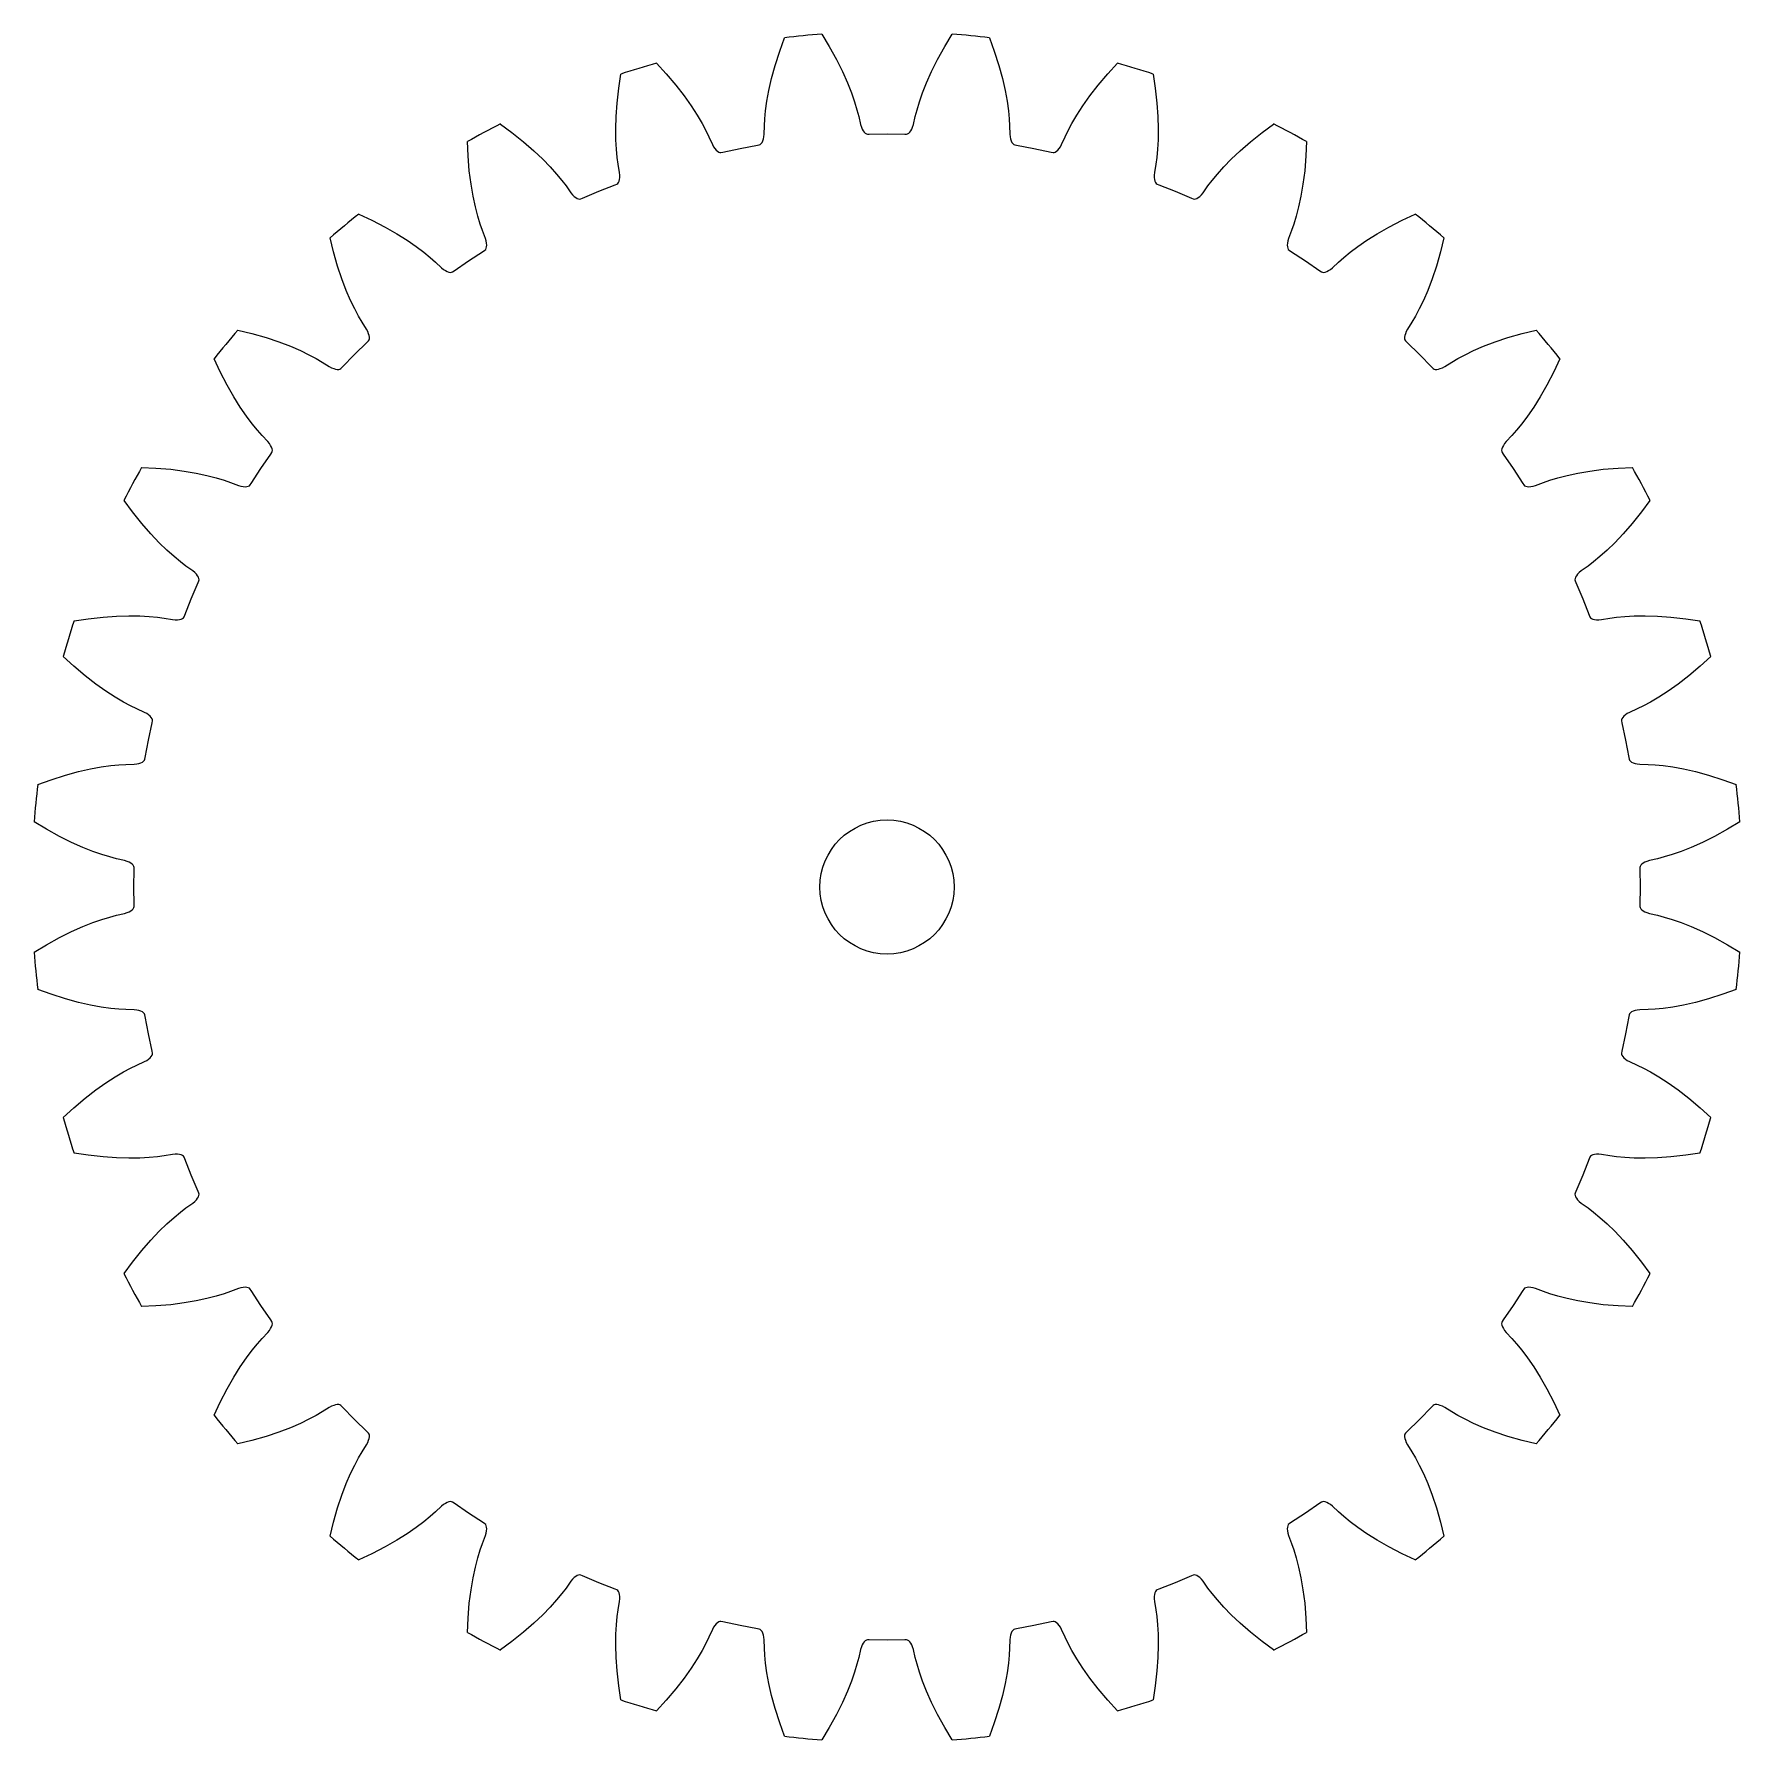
# Model space of a CAD drawing. Extents: x 10.6 to 61.4, y -25.4 to 25.4.
import ezdxf

# ---------------------------------------------------------------- set-up
doc = ezdxf.new("R2010")
doc.units = 0

msp = doc.modelspace()

# ---------------------------------------------------------------- linework, layer by layer
msp.add_circle((36, 0), 2)
msp.add_circle((36, 0), 2)
at = {"layer": 'layer0'}
for p, q in [((32.801, 24.914), (32.947, 25.317)), ((34.056, 25.426), (34.277, 25.059)), ((34.277, 25.059), (34.492, 24.67)), ((37.508, 24.67), (37.723, 25.059)), ((37.723, 25.059), (37.944, 25.426)), ((39.053, 25.317), (39.199, 24.914)), ((29.133, 24.558), (29.421, 24.242)), ((32.56, 24.101), (32.666, 24.49)), ((32.666, 24.49), (32.801, 24.914)), ((34.492, 24.67), (34.672, 24.309)), ((37.328, 24.309), (37.508, 24.67)), ((39.199, 24.914), (39.334, 24.49)), ((39.334, 24.49), (39.44, 24.101)), ((42.579, 24.242), (42.867, 24.558)), ((28.002, 23.811), (28.066, 24.234)), ((29.421, 24.242), (29.708, 23.902)), ((29.708, 23.902), (29.955, 23.583)), ((32.479, 23.745), (32.56, 24.101)), ((34.672, 24.309), (34.82, 23.976)), ((34.82, 23.976), (34.94, 23.674)), ((37.06, 23.674), (37.18, 23.976)), ((37.18, 23.976), (37.328, 24.309)), ((39.44, 24.101), (39.521, 23.745)), ((42.045, 23.583), (42.292, 23.902)), ((42.292, 23.902), (42.579, 24.242)), ((43.934, 24.234), (43.998, 23.811)), ((27.953, 23.369), (28.002, 23.811)), ((29.955, 23.583), (30.166, 23.285)), ((32.381, 23.143), (32.421, 23.426)), ((32.421, 23.426), (32.479, 23.745)), ((34.94, 23.674), (35.035, 23.404)), ((35.035, 23.404), (35.105, 23.171)), ((36.895, 23.171), (36.965, 23.404)), ((36.965, 23.404), (37.06, 23.674)), ((39.521, 23.745), (39.579, 23.426)), ((39.579, 23.426), (39.619, 23.143)), ((41.834, 23.285), (42.045, 23.583)), ((43.998, 23.811), (44.047, 23.369)), ((27.915, 22.602), (27.925, 22.967)), ((27.925, 22.967), (27.953, 23.369)), ((30.166, 23.285), (30.342, 23.012)), ((30.342, 23.012), (30.487, 22.766)), ((32.345, 22.694), (32.357, 22.9)), ((32.357, 22.9), (32.381, 23.143)), ((35.105, 23.171), (35.157, 22.971)), ((35.157, 22.971), (35.212, 22.728)), ((36.788, 22.728), (36.843, 22.971)), ((36.843, 22.971), (36.895, 23.171)), ((39.619, 23.143), (39.643, 22.9)), ((39.643, 22.9), (39.655, 22.694)), ((41.513, 22.766), (41.658, 23.012)), ((41.658, 23.012), (41.834, 23.285)), ((44.047, 23.369), (44.075, 22.967)), ((44.075, 22.967), (44.085, 22.602)), ((24.474, 22.746), (24.818, 22.493)), ((24.818, 22.493), (25.166, 22.215)), ((27.919, 22.277), (27.915, 22.602)), ((30.487, 22.766), (30.602, 22.551)), ((30.602, 22.551), (30.692, 22.365)), ((32.329, 22.368), (32.338, 22.445)), ((32.338, 22.445), (32.345, 22.694)), ((35.212, 22.728), (35.237, 22.654)), ((35.237, 22.654), (35.263, 22.591)), ((35.263, 22.591), (35.292, 22.539)), ((35.292, 22.539), (35.322, 22.498)), ((35.322, 22.498), (35.354, 22.468)), ((35.354, 22.468), (35.386, 22.45)), ((35.386, 22.45), (35.419, 22.443)), ((35.419, 22.443), (35.472, 22.444)), ((35.472, 22.444), (36, 22.45)), ((36, 22.45), (36.528, 22.444)), ((36.528, 22.444), (36.581, 22.443)), ((36.581, 22.443), (36.614, 22.45)), ((36.614, 22.45), (36.646, 22.468)), ((36.646, 22.468), (36.678, 22.498)), ((36.678, 22.498), (36.708, 22.539)), ((36.708, 22.539), (36.737, 22.591)), ((36.737, 22.591), (36.763, 22.654)), ((36.763, 22.654), (36.788, 22.728)), ((39.655, 22.694), (39.662, 22.445)), ((39.662, 22.445), (39.671, 22.368)), ((41.308, 22.365), (41.398, 22.551)), ((41.398, 22.551), (41.513, 22.766)), ((44.085, 22.602), (44.081, 22.277)), ((46.834, 22.215), (47.182, 22.493)), ((47.182, 22.493), (47.526, 22.746)), ((23.51, 21.793), (23.491, 22.221)), ((25.166, 22.215), (25.47, 21.95)), ((25.47, 21.95), (25.735, 21.699)), ((27.935, 21.992), (27.919, 22.277)), ((27.959, 21.749), (27.935, 21.992)), ((30.692, 22.365), (30.794, 22.138)), ((30.794, 22.138), (30.832, 22.07)), ((30.832, 22.07), (30.87, 22.013)), ((30.87, 22.013), (30.908, 21.968)), ((30.908, 21.968), (30.946, 21.934)), ((30.946, 21.934), (30.983, 21.911)), ((30.983, 21.911), (31.018, 21.899)), ((31.018, 21.899), (31.051, 21.898)), ((31.051, 21.898), (31.104, 21.91)), ((31.104, 21.91), (31.62, 22.019)), ((31.62, 22.019), (32.139, 22.116)), ((32.139, 22.116), (32.192, 22.125)), ((32.192, 22.125), (32.222, 22.138)), ((32.222, 22.138), (32.25, 22.163)), ((32.25, 22.163), (32.276, 22.198)), ((32.276, 22.198), (32.297, 22.244)), ((32.297, 22.244), (32.315, 22.301)), ((32.315, 22.301), (32.329, 22.368)), ((39.671, 22.368), (39.685, 22.301)), ((39.685, 22.301), (39.703, 22.244)), ((39.703, 22.244), (39.724, 22.198)), ((39.724, 22.198), (39.75, 22.163)), ((39.75, 22.163), (39.778, 22.138)), ((39.778, 22.138), (39.808, 22.125)), ((39.808, 22.125), (39.861, 22.116)), ((39.861, 22.116), (40.38, 22.019)), ((40.38, 22.019), (40.896, 21.91)), ((40.896, 21.91), (40.949, 21.898)), ((40.949, 21.898), (40.982, 21.899)), ((40.982, 21.899), (41.017, 21.911)), ((41.017, 21.911), (41.054, 21.934)), ((41.054, 21.934), (41.092, 21.968)), ((41.092, 21.968), (41.13, 22.013)), ((41.13, 22.013), (41.168, 22.07)), ((41.168, 22.07), (41.206, 22.138)), ((41.206, 22.138), (41.308, 22.365)), ((44.065, 21.992), (44.041, 21.749)), ((44.081, 22.277), (44.065, 21.992)), ((46.265, 21.699), (46.53, 21.95)), ((46.53, 21.95), (46.834, 22.215)), ((48.509, 22.221), (48.49, 21.793)), ((23.548, 21.35), (23.51, 21.793)), ((25.735, 21.699), (25.961, 21.466)), ((25.961, 21.466), (26.152, 21.253)), ((27.988, 21.545), (27.959, 21.749)), ((28.03, 21.299), (27.988, 21.545)), ((44.012, 21.545), (43.97, 21.299)), ((44.041, 21.749), (44.012, 21.545)), ((45.848, 21.253), (46.039, 21.466)), ((46.039, 21.466), (46.265, 21.699)), ((48.49, 21.793), (48.452, 21.35)), ((23.599, 20.95), (23.548, 21.35)), ((23.661, 20.59), (23.599, 20.95)), ((26.152, 21.253), (26.306, 21.065)), ((26.306, 21.065), (26.431, 20.9)), ((26.431, 20.9), (26.575, 20.696)), ((27.409, 20.741), (27.899, 20.937)), ((27.899, 20.937), (27.949, 20.957)), ((27.949, 20.957), (27.976, 20.976)), ((27.976, 20.976), (27.999, 21.005)), ((27.999, 21.005), (28.016, 21.045)), ((28.016, 21.045), (28.029, 21.094)), ((28.029, 21.094), (28.036, 21.153)), ((28.036, 21.222), (28.03, 21.299)), ((28.036, 21.153), (28.036, 21.222)), ((43.97, 21.299), (43.964, 21.222)), ((43.964, 21.222), (43.964, 21.153)), ((43.964, 21.153), (43.971, 21.094)), ((43.971, 21.094), (43.984, 21.045)), ((43.984, 21.045), (44.001, 21.005)), ((44.001, 21.005), (44.024, 20.976)), ((44.024, 20.976), (44.051, 20.957)), ((44.051, 20.957), (44.101, 20.937)), ((44.101, 20.937), (44.591, 20.741)), ((45.425, 20.696), (45.569, 20.9)), ((45.569, 20.9), (45.694, 21.065)), ((45.694, 21.065), (45.848, 21.253)), ((48.401, 20.95), (48.339, 20.59)), ((48.452, 21.35), (48.401, 20.95)), ((23.729, 20.273), (23.661, 20.59)), ((26.575, 20.696), (26.625, 20.637)), ((26.625, 20.637), (26.674, 20.589)), ((26.674, 20.589), (26.721, 20.552)), ((26.721, 20.552), (26.764, 20.526)), ((26.764, 20.526), (26.805, 20.511)), ((26.805, 20.511), (26.842, 20.506)), ((26.842, 20.506), (26.874, 20.512)), ((26.874, 20.512), (26.924, 20.534)), ((26.924, 20.534), (27.409, 20.741)), ((44.591, 20.741), (45.076, 20.534)), ((45.076, 20.534), (45.126, 20.512)), ((45.126, 20.512), (45.158, 20.506)), ((45.158, 20.506), (45.195, 20.511)), ((45.195, 20.511), (45.236, 20.526)), ((45.236, 20.526), (45.279, 20.552)), ((45.279, 20.552), (45.326, 20.589)), ((45.326, 20.589), (45.375, 20.637)), ((45.375, 20.637), (45.425, 20.696)), ((48.339, 20.59), (48.271, 20.273)), ((20.258, 20.06), (20.645, 19.879)), ((20.645, 19.879), (21.04, 19.674)), ((23.8, 19.996), (23.729, 20.273)), ((23.871, 19.763), (23.8, 19.996)), ((48.2, 19.996), (48.129, 19.763)), ((48.271, 20.273), (48.2, 19.996)), ((50.96, 19.674), (51.355, 19.879)), ((51.355, 19.879), (51.742, 20.06)), ((19.499, 18.938), (19.396, 19.354)), ((21.04, 19.674), (21.39, 19.474)), ((21.39, 19.474), (21.699, 19.28)), ((23.939, 19.568), (23.871, 19.763)), ((24.028, 19.335), (23.939, 19.568)), ((24.049, 19.26), (24.028, 19.335)), ((47.972, 19.335), (47.951, 19.26)), ((48.061, 19.568), (47.972, 19.335)), ((48.129, 19.763), (48.061, 19.568)), ((50.301, 19.28), (50.61, 19.474)), ((50.61, 19.474), (50.96, 19.674)), ((52.604, 19.354), (52.501, 18.938)), ((19.622, 18.511), (19.499, 18.938)), ((21.699, 19.28), (21.966, 19.095)), ((21.966, 19.095), (22.194, 18.924)), ((22.194, 18.924), (22.383, 18.769)), ((23.527, 18.666), (23.97, 18.955)), ((23.97, 18.955), (24.015, 18.983)), ((24.015, 18.983), (24.038, 19.008)), ((24.038, 19.008), (24.054, 19.041)), ((24.062, 19.193), (24.049, 19.26)), ((24.054, 19.041), (24.064, 19.083)), ((24.067, 19.134), (24.062, 19.193)), ((24.064, 19.083), (24.067, 19.134)), ((47.938, 19.193), (47.933, 19.134)), ((47.933, 19.134), (47.936, 19.083)), ((47.936, 19.083), (47.946, 19.041)), ((47.951, 19.26), (47.938, 19.193)), ((47.946, 19.041), (47.962, 19.008)), ((47.962, 19.008), (47.985, 18.983)), ((47.985, 18.983), (48.03, 18.955)), ((48.03, 18.955), (48.473, 18.666)), ((49.617, 18.769), (49.806, 18.924)), ((49.806, 18.924), (50.034, 19.095)), ((50.034, 19.095), (50.301, 19.28)), ((52.501, 18.938), (52.378, 18.511)), ((19.75, 18.128), (19.622, 18.511)), ((22.383, 18.769), (22.537, 18.631)), ((22.537, 18.631), (22.718, 18.46)), ((22.718, 18.46), (22.779, 18.412)), ((22.779, 18.412), (22.837, 18.374)), ((22.837, 18.374), (22.889, 18.347)), ((22.889, 18.347), (22.937, 18.33)), ((22.937, 18.33), (22.98, 18.323)), ((22.98, 18.323), (23.017, 18.325)), ((23.017, 18.325), (23.048, 18.337)), ((23.048, 18.337), (23.092, 18.368)), ((23.092, 18.368), (23.527, 18.666)), ((48.473, 18.666), (48.908, 18.368)), ((48.908, 18.368), (48.952, 18.337)), ((48.952, 18.337), (48.983, 18.325)), ((48.983, 18.325), (49.02, 18.323)), ((49.02, 18.323), (49.063, 18.33)), ((49.063, 18.33), (49.111, 18.347)), ((49.111, 18.347), (49.163, 18.374)), ((49.163, 18.374), (49.221, 18.412)), ((49.221, 18.412), (49.282, 18.46)), ((49.282, 18.46), (49.463, 18.631)), ((49.463, 18.631), (49.617, 18.769)), ((52.378, 18.511), (52.25, 18.128)), ((19.881, 17.787), (19.75, 18.128)), ((52.25, 18.128), (52.119, 17.787)), ((20.009, 17.489), (19.881, 17.787)), ((20.133, 17.232), (20.009, 17.489)), ((51.991, 17.489), (51.867, 17.232)), ((52.119, 17.787), (51.991, 17.489)), ((20.248, 17.017), (20.133, 17.232)), ((20.353, 16.839), (20.248, 17.017)), ((20.486, 16.628), (20.353, 16.839)), ((51.647, 16.839), (51.514, 16.628)), ((51.752, 17.017), (51.647, 16.839)), ((51.867, 17.232), (51.752, 17.017)), ((16.646, 16.604), (17.062, 16.501)), ((17.062, 16.501), (17.489, 16.378)), ((17.489, 16.378), (17.872, 16.25)), ((20.521, 16.559), (20.486, 16.628)), ((20.503, 16.243), (20.542, 16.281)), ((20.547, 16.495), (20.521, 16.559)), ((20.542, 16.281), (20.56, 16.309)), ((20.563, 16.438), (20.547, 16.495)), ((20.56, 16.309), (20.569, 16.345)), ((20.571, 16.388), (20.563, 16.438)), ((20.569, 16.345), (20.571, 16.388)), ((51.437, 16.438), (51.429, 16.388)), ((51.429, 16.388), (51.431, 16.345)), ((51.431, 16.345), (51.44, 16.309)), ((51.453, 16.495), (51.437, 16.438)), ((51.44, 16.309), (51.458, 16.281)), ((51.479, 16.559), (51.453, 16.495)), ((51.458, 16.281), (51.497, 16.243)), ((51.514, 16.628), (51.479, 16.559)), ((54.128, 16.25), (54.511, 16.378)), ((54.511, 16.378), (54.938, 16.501)), ((54.938, 16.501), (55.354, 16.604)), ((17.872, 16.25), (18.213, 16.119)), ((18.213, 16.119), (18.511, 15.991)), ((18.511, 15.991), (18.768, 15.867)), ((18.768, 15.867), (18.983, 15.752)), ((19.757, 15.497), (20.125, 15.875)), ((20.125, 15.875), (20.503, 16.243)), ((51.497, 16.243), (51.875, 15.875)), ((51.875, 15.875), (52.243, 15.497)), ((53.017, 15.752), (53.232, 15.867)), ((53.232, 15.867), (53.489, 15.991)), ((53.489, 15.991), (53.787, 16.119)), ((53.787, 16.119), (54.128, 16.25)), ((16.121, 15.355), (15.94, 15.742)), ((16.326, 14.96), (16.121, 15.355)), ((18.983, 15.752), (19.161, 15.647)), ((19.161, 15.647), (19.372, 15.514)), ((19.372, 15.514), (19.441, 15.479)), ((19.441, 15.479), (19.505, 15.453)), ((19.505, 15.453), (19.562, 15.437)), ((19.562, 15.437), (19.612, 15.429)), ((19.612, 15.429), (19.655, 15.431)), ((19.655, 15.431), (19.691, 15.44)), ((19.691, 15.44), (19.719, 15.458)), ((19.719, 15.458), (19.757, 15.497)), ((52.243, 15.497), (52.281, 15.458)), ((52.281, 15.458), (52.309, 15.44)), ((52.309, 15.44), (52.345, 15.431)), ((52.345, 15.431), (52.388, 15.429)), ((52.388, 15.429), (52.438, 15.437)), ((52.438, 15.437), (52.495, 15.453)), ((52.495, 15.453), (52.559, 15.479)), ((52.559, 15.479), (52.628, 15.514)), ((52.628, 15.514), (52.839, 15.647)), ((52.839, 15.647), (53.017, 15.752)), ((55.879, 15.355), (55.674, 14.96)), ((56.06, 15.742), (55.879, 15.355)), ((16.526, 14.61), (16.326, 14.96)), ((55.674, 14.96), (55.474, 14.61)), ((16.72, 14.301), (16.526, 14.61)), ((16.905, 14.034), (16.72, 14.301)), ((55.28, 14.301), (55.095, 14.034)), ((55.474, 14.61), (55.28, 14.301)), ((17.076, 13.806), (16.905, 14.034)), ((17.231, 13.617), (17.076, 13.806)), ((54.924, 13.806), (54.769, 13.617)), ((55.095, 14.034), (54.924, 13.806)), ((17.369, 13.463), (17.231, 13.617)), ((17.54, 13.282), (17.369, 13.463)), ((17.588, 13.221), (17.54, 13.282)), ((54.46, 13.282), (54.412, 13.221)), ((54.631, 13.463), (54.46, 13.282)), ((54.769, 13.617), (54.631, 13.463)), ((17.334, 12.473), (17.632, 12.908)), ((17.626, 13.163), (17.588, 13.221)), ((17.653, 13.111), (17.626, 13.163)), ((17.632, 12.908), (17.663, 12.952)), ((17.67, 13.063), (17.653, 13.111)), ((17.663, 12.952), (17.675, 12.983)), ((17.677, 13.02), (17.67, 13.063)), ((17.675, 12.983), (17.677, 13.02)), ((54.33, 13.063), (54.323, 13.02)), ((54.323, 13.02), (54.325, 12.983)), ((54.325, 12.983), (54.337, 12.952)), ((54.347, 13.111), (54.33, 13.063)), ((54.337, 12.952), (54.368, 12.908)), ((54.374, 13.163), (54.347, 13.111)), ((54.368, 12.908), (54.666, 12.473)), ((54.412, 13.221), (54.374, 13.163)), ((13.779, 12.509), (14.207, 12.49)), ((14.207, 12.49), (14.65, 12.452)), ((14.65, 12.452), (15.05, 12.401)), ((15.05, 12.401), (15.41, 12.339)), ((15.41, 12.339), (15.727, 12.271)), ((15.727, 12.271), (16.004, 12.2)), ((17.045, 12.03), (17.334, 12.473)), ((54.666, 12.473), (54.955, 12.03)), ((55.996, 12.2), (56.273, 12.271)), ((56.273, 12.271), (56.59, 12.339)), ((56.59, 12.339), (56.95, 12.401)), ((56.95, 12.401), (57.35, 12.452)), ((57.35, 12.452), (57.793, 12.49)), ((57.793, 12.49), (58.221, 12.509)), ((16.004, 12.2), (16.237, 12.129)), ((16.237, 12.129), (16.432, 12.061)), ((16.432, 12.061), (16.665, 11.972)), ((16.665, 11.972), (16.74, 11.951)), ((16.74, 11.951), (16.807, 11.938)), ((16.807, 11.938), (16.866, 11.933)), ((16.866, 11.933), (16.917, 11.936)), ((16.917, 11.936), (16.959, 11.946)), ((16.959, 11.946), (16.992, 11.962)), ((16.992, 11.962), (17.017, 11.985)), ((17.017, 11.985), (17.045, 12.03)), ((54.955, 12.03), (54.983, 11.985)), ((54.983, 11.985), (55.008, 11.962)), ((55.008, 11.962), (55.041, 11.946)), ((55.041, 11.946), (55.083, 11.936)), ((55.083, 11.936), (55.134, 11.933)), ((55.134, 11.933), (55.193, 11.938)), ((55.193, 11.938), (55.26, 11.951)), ((55.26, 11.951), (55.335, 11.972)), ((55.335, 11.972), (55.568, 12.061)), ((55.568, 12.061), (55.763, 12.129)), ((55.763, 12.129), (55.996, 12.2)), ((13.507, 11.182), (13.254, 11.526)), ((58.746, 11.526), (58.493, 11.182)), ((13.785, 10.834), (13.507, 11.182)), ((14.05, 10.53), (13.785, 10.834)), ((58.215, 10.834), (57.95, 10.53)), ((58.493, 11.182), (58.215, 10.834)), ((14.301, 10.265), (14.05, 10.53)), ((14.534, 10.039), (14.301, 10.265)), ((57.699, 10.265), (57.466, 10.039)), ((57.95, 10.53), (57.699, 10.265)), ((14.747, 9.848), (14.534, 10.039)), ((14.935, 9.694), (14.747, 9.848)), ((15.1, 9.569), (14.935, 9.694)), ((57.065, 9.694), (56.9, 9.569)), ((57.253, 9.848), (57.065, 9.694)), ((57.466, 10.039), (57.253, 9.848)), ((15.304, 9.425), (15.1, 9.569)), ((15.363, 9.375), (15.304, 9.425)), ((15.411, 9.326), (15.363, 9.375)), ((15.448, 9.279), (15.411, 9.326)), ((15.474, 9.236), (15.448, 9.279)), ((15.489, 9.195), (15.474, 9.236)), ((15.488, 9.126), (15.494, 9.158)), ((15.494, 9.158), (15.489, 9.195)), ((56.511, 9.195), (56.506, 9.158)), ((56.506, 9.158), (56.512, 9.126)), ((56.526, 9.236), (56.511, 9.195)), ((56.552, 9.279), (56.526, 9.236)), ((56.589, 9.326), (56.552, 9.279)), ((56.637, 9.375), (56.589, 9.326)), ((56.696, 9.425), (56.637, 9.375)), ((56.9, 9.569), (56.696, 9.425)), ((15.259, 8.591), (15.466, 9.076)), ((15.466, 9.076), (15.488, 9.126)), ((56.512, 9.126), (56.534, 9.076)), ((56.534, 9.076), (56.741, 8.591)), ((15.063, 8.101), (15.259, 8.591)), ((56.741, 8.591), (56.937, 8.101)), ((11.766, 7.934), (12.189, 7.998)), ((12.189, 7.998), (12.631, 8.047)), ((12.631, 8.047), (13.033, 8.075)), ((13.033, 8.075), (13.398, 8.085)), ((13.398, 8.085), (13.723, 8.081)), ((13.723, 8.081), (14.008, 8.065)), ((14.008, 8.065), (14.251, 8.041)), ((14.251, 8.041), (14.455, 8.012)), ((14.455, 8.012), (14.701, 7.97)), ((14.701, 7.97), (14.778, 7.964)), ((14.778, 7.964), (14.847, 7.964)), ((14.847, 7.964), (14.906, 7.971)), ((14.906, 7.971), (14.955, 7.984)), ((14.955, 7.984), (14.995, 8.001)), ((14.995, 8.001), (15.024, 8.024)), ((15.024, 8.024), (15.043, 8.051)), ((15.043, 8.051), (15.063, 8.101)), ((56.937, 8.101), (56.957, 8.051)), ((56.957, 8.051), (56.976, 8.024)), ((56.976, 8.024), (57.005, 8.001)), ((57.005, 8.001), (57.045, 7.984)), ((57.045, 7.984), (57.094, 7.971)), ((57.094, 7.971), (57.153, 7.964)), ((57.153, 7.964), (57.222, 7.964)), ((57.222, 7.964), (57.299, 7.97)), ((57.299, 7.97), (57.545, 8.012)), ((57.545, 8.012), (57.749, 8.041)), ((57.749, 8.041), (57.992, 8.065)), ((57.992, 8.065), (58.277, 8.081)), ((58.277, 8.081), (58.602, 8.085)), ((58.602, 8.085), (58.967, 8.075)), ((58.967, 8.075), (59.369, 8.047)), ((59.369, 8.047), (59.811, 7.998)), ((59.811, 7.998), (60.234, 7.934)), ((11.758, 6.579), (11.442, 6.867)), ((60.558, 6.867), (60.242, 6.579)), ((12.098, 6.292), (11.758, 6.579)), ((12.417, 6.045), (12.098, 6.292)), ((59.902, 6.292), (59.583, 6.045)), ((60.242, 6.579), (59.902, 6.292)), ((12.715, 5.834), (12.417, 6.045)), ((12.988, 5.658), (12.715, 5.834)), ((13.234, 5.513), (12.988, 5.658)), ((59.012, 5.658), (58.766, 5.513)), ((59.285, 5.834), (59.012, 5.658)), ((59.583, 6.045), (59.285, 5.834)), ((13.449, 5.398), (13.234, 5.513)), ((13.635, 5.308), (13.449, 5.398)), ((13.862, 5.206), (13.635, 5.308)), ((13.93, 5.168), (13.862, 5.206)), ((13.987, 5.13), (13.93, 5.168)), ((14.032, 5.092), (13.987, 5.13)), ((14.066, 5.054), (14.032, 5.092)), ((57.968, 5.092), (57.934, 5.054)), ((58.013, 5.13), (57.968, 5.092)), ((58.07, 5.168), (58.013, 5.13)), ((58.138, 5.206), (58.07, 5.168)), ((58.365, 5.308), (58.138, 5.206)), ((58.551, 5.398), (58.365, 5.308)), ((58.766, 5.513), (58.551, 5.398)), ((13.981, 4.38), (14.09, 4.896)), ((14.089, 5.017), (14.066, 5.054)), ((14.101, 4.982), (14.089, 5.017)), ((14.09, 4.896), (14.102, 4.949)), ((14.102, 4.949), (14.101, 4.982)), ((57.899, 4.982), (57.898, 4.949)), ((57.898, 4.949), (57.91, 4.896)), ((57.911, 5.017), (57.899, 4.982)), ((57.91, 4.896), (58.019, 4.38)), ((57.934, 5.054), (57.911, 5.017)), ((13.884, 3.861), (13.981, 4.38)), ((58.019, 4.38), (58.116, 3.861)), ((12.255, 3.521), (12.574, 3.579)), ((12.574, 3.579), (12.857, 3.619)), ((12.857, 3.619), (13.1, 3.643)), ((13.1, 3.643), (13.306, 3.655)), ((13.306, 3.655), (13.555, 3.662)), ((13.555, 3.662), (13.632, 3.671)), ((13.632, 3.671), (13.699, 3.685)), ((13.699, 3.685), (13.756, 3.703)), ((13.756, 3.703), (13.802, 3.724)), ((13.802, 3.724), (13.837, 3.75)), ((13.837, 3.75), (13.862, 3.778)), ((13.862, 3.778), (13.875, 3.808)), ((13.875, 3.808), (13.884, 3.861)), ((58.116, 3.861), (58.125, 3.808)), ((58.125, 3.808), (58.138, 3.778)), ((58.138, 3.778), (58.163, 3.75)), ((58.163, 3.75), (58.198, 3.724)), ((58.198, 3.724), (58.244, 3.703)), ((58.244, 3.703), (58.301, 3.685)), ((58.301, 3.685), (58.368, 3.671)), ((58.368, 3.671), (58.445, 3.662)), ((58.445, 3.662), (58.694, 3.655)), ((58.694, 3.655), (58.9, 3.643)), ((58.9, 3.643), (59.143, 3.619)), ((59.143, 3.619), (59.426, 3.579)), ((59.426, 3.579), (59.745, 3.521)), ((10.683, 3.053), (11.086, 3.199)), ((11.086, 3.199), (11.51, 3.334)), ((11.51, 3.334), (11.899, 3.44)), ((11.899, 3.44), (12.255, 3.521)), ((59.745, 3.521), (60.101, 3.44)), ((60.101, 3.44), (60.49, 3.334)), ((60.49, 3.334), (60.914, 3.199)), ((60.914, 3.199), (61.317, 3.053)), ((10.941, 1.723), (10.574, 1.944)), ((11.33, 1.508), (10.941, 1.723)), ((61.059, 1.723), (60.67, 1.508)), ((61.426, 1.944), (61.059, 1.723)), ((11.691, 1.328), (11.33, 1.508)), ((12.024, 1.18), (11.691, 1.328)), ((12.326, 1.06), (12.024, 1.18)), ((12.596, 0.965), (12.326, 1.06)), ((59.674, 1.06), (59.404, 0.965)), ((59.976, 1.18), (59.674, 1.06)), ((60.309, 1.328), (59.976, 1.18)), ((60.67, 1.508), (60.309, 1.328)), ((12.829, 0.895), (12.596, 0.965)), ((13.029, 0.843), (12.829, 0.895)), ((13.272, 0.788), (13.029, 0.843)), ((13.346, 0.763), (13.272, 0.788)), ((13.409, 0.737), (13.346, 0.763)), ((13.461, 0.708), (13.409, 0.737)), ((13.502, 0.678), (13.461, 0.708)), ((13.532, 0.646), (13.502, 0.678)), ((13.55, 0.614), (13.532, 0.646)), ((13.557, 0.581), (13.55, 0.614)), ((13.55, 0), (13.556, 0.528)), ((13.556, 0.528), (13.557, 0.581)), ((58.45, 0.614), (58.443, 0.581)), ((58.443, 0.581), (58.444, 0.528)), ((58.444, 0.528), (58.45, 0)), ((58.468, 0.646), (58.45, 0.614)), ((58.498, 0.678), (58.468, 0.646)), ((58.539, 0.708), (58.498, 0.678)), ((58.591, 0.737), (58.539, 0.708)), ((58.654, 0.763), (58.591, 0.737)), ((58.728, 0.788), (58.654, 0.763)), ((58.971, 0.843), (58.728, 0.788)), ((59.171, 0.895), (58.971, 0.843)), ((59.404, 0.965), (59.171, 0.895)), ((13.556, -0.528), (13.55, 0)), ((58.45, 0), (58.444, -0.528)), ((12.326, -1.06), (12.596, -0.965)), ((12.596, -0.965), (12.829, -0.895)), ((12.829, -0.895), (13.029, -0.843)), ((13.029, -0.843), (13.272, -0.788)), ((13.272, -0.788), (13.346, -0.763)), ((13.346, -0.763), (13.409, -0.737)), ((13.409, -0.737), (13.461, -0.708)), ((13.461, -0.708), (13.502, -0.678)), ((13.502, -0.678), (13.532, -0.646)), ((13.532, -0.646), (13.55, -0.614)), ((13.55, -0.614), (13.557, -0.581)), ((13.557, -0.581), (13.556, -0.528)), ((58.444, -0.528), (58.443, -0.581)), ((58.443, -0.581), (58.45, -0.614)), ((58.45, -0.614), (58.468, -0.646)), ((58.468, -0.646), (58.498, -0.678)), ((58.498, -0.678), (58.539, -0.708)), ((58.539, -0.708), (58.591, -0.737)), ((58.591, -0.737), (58.654, -0.763)), ((58.654, -0.763), (58.728, -0.788)), ((58.728, -0.788), (58.971, -0.843)), ((58.971, -0.843), (59.171, -0.895)), ((59.171, -0.895), (59.404, -0.965)), ((59.404, -0.965), (59.674, -1.06)), ((10.941, -1.723), (11.33, -1.508)), ((11.33, -1.508), (11.691, -1.328)), ((11.691, -1.328), (12.024, -1.18)), ((12.024, -1.18), (12.326, -1.06)), ((59.674, -1.06), (59.976, -1.18)), ((59.976, -1.18), (60.309, -1.328)), ((60.309, -1.328), (60.67, -1.508)), ((60.67, -1.508), (61.059, -1.723)), ((10.574, -1.944), (10.941, -1.723)), ((61.059, -1.723), (61.426, -1.944)), ((11.086, -3.199), (10.683, -3.053)), ((11.51, -3.334), (11.086, -3.199)), ((11.899, -3.44), (11.51, -3.334)), ((12.255, -3.521), (11.899, -3.44)), ((12.574, -3.579), (12.255, -3.521)), ((59.745, -3.521), (59.426, -3.579)), ((60.101, -3.44), (59.745, -3.521)), ((60.49, -3.334), (60.101, -3.44)), ((60.914, -3.199), (60.49, -3.334)), ((61.317, -3.053), (60.914, -3.199)), ((12.857, -3.619), (12.574, -3.579)), ((13.1, -3.643), (12.857, -3.619)), ((13.306, -3.655), (13.1, -3.643)), ((13.555, -3.662), (13.306, -3.655)), ((13.632, -3.671), (13.555, -3.662)), ((13.699, -3.685), (13.632, -3.671)), ((13.756, -3.703), (13.699, -3.685)), ((13.802, -3.724), (13.756, -3.703)), ((13.837, -3.75), (13.802, -3.724)), ((13.862, -3.778), (13.837, -3.75)), ((13.875, -3.808), (13.862, -3.778)), ((13.884, -3.861), (13.875, -3.808)), ((13.981, -4.38), (13.884, -3.861)), ((58.116, -3.861), (58.019, -4.38)), ((58.125, -3.808), (58.116, -3.861)), ((58.138, -3.778), (58.125, -3.808)), ((58.163, -3.75), (58.138, -3.778)), ((58.198, -3.724), (58.163, -3.75)), ((58.244, -3.703), (58.198, -3.724)), ((58.301, -3.685), (58.244, -3.703)), ((58.368, -3.671), (58.301, -3.685)), ((58.445, -3.662), (58.368, -3.671)), ((58.694, -3.655), (58.445, -3.662)), ((58.9, -3.643), (58.694, -3.655)), ((59.143, -3.619), (58.9, -3.643)), ((59.426, -3.579), (59.143, -3.619)), ((14.09, -4.896), (13.981, -4.38)), ((58.019, -4.38), (57.91, -4.896)), ((14.032, -5.092), (14.066, -5.054)), ((14.066, -5.054), (14.089, -5.017)), ((14.089, -5.017), (14.101, -4.982)), ((14.102, -4.949), (14.09, -4.896)), ((14.101, -4.982), (14.102, -4.949)), ((57.91, -4.896), (57.898, -4.949)), ((57.898, -4.949), (57.899, -4.982)), ((57.899, -4.982), (57.911, -5.017)), ((57.911, -5.017), (57.934, -5.054)), ((57.934, -5.054), (57.968, -5.092)), ((12.988, -5.658), (13.234, -5.513)), ((13.234, -5.513), (13.449, -5.398)), ((13.449, -5.398), (13.635, -5.308)), ((13.635, -5.308), (13.862, -5.206)), ((13.862, -5.206), (13.93, -5.168)), ((13.93, -5.168), (13.987, -5.13)), ((13.987, -5.13), (14.032, -5.092)), ((57.968, -5.092), (58.013, -5.13)), ((58.013, -5.13), (58.07, -5.168)), ((58.07, -5.168), (58.138, -5.206)), ((58.138, -5.206), (58.365, -5.308)), ((58.365, -5.308), (58.551, -5.398)), ((58.551, -5.398), (58.766, -5.513)), ((58.766, -5.513), (59.012, -5.658)), ((12.098, -6.292), (12.417, -6.045)), ((12.417, -6.045), (12.715, -5.834)), ((12.715, -5.834), (12.988, -5.658)), ((59.012, -5.658), (59.285, -5.834)), ((59.285, -5.834), (59.583, -6.045)), ((59.583, -6.045), (59.902, -6.292)), ((11.442, -6.867), (11.758, -6.579)), ((11.758, -6.579), (12.098, -6.292)), ((59.902, -6.292), (60.242, -6.579)), ((60.242, -6.579), (60.558, -6.867)), ((12.189, -7.998), (11.766, -7.934)), ((12.631, -8.047), (12.189, -7.998)), ((13.033, -8.075), (12.631, -8.047)), ((13.398, -8.085), (13.033, -8.075)), ((13.723, -8.081), (13.398, -8.085)), ((14.008, -8.065), (13.723, -8.081)), ((14.251, -8.041), (14.008, -8.065)), ((14.455, -8.012), (14.251, -8.041)), ((14.701, -7.97), (14.455, -8.012)), ((14.778, -7.964), (14.701, -7.97)), ((14.847, -7.964), (14.778, -7.964)), ((14.906, -7.971), (14.847, -7.964)), ((14.955, -7.984), (14.906, -7.971)), ((14.995, -8.001), (14.955, -7.984)), ((15.024, -8.024), (14.995, -8.001)), ((15.043, -8.051), (15.024, -8.024)), ((15.063, -8.101), (15.043, -8.051)), ((15.259, -8.591), (15.063, -8.101)), ((56.937, -8.101), (56.741, -8.591)), ((56.957, -8.051), (56.937, -8.101)), ((56.976, -8.024), (56.957, -8.051)), ((57.005, -8.001), (56.976, -8.024)), ((57.045, -7.984), (57.005, -8.001)), ((57.094, -7.971), (57.045, -7.984)), ((57.153, -7.964), (57.094, -7.971)), ((57.222, -7.964), (57.153, -7.964)), ((57.299, -7.97), (57.222, -7.964)), ((57.545, -8.012), (57.299, -7.97)), ((57.749, -8.041), (57.545, -8.012)), ((57.992, -8.065), (57.749, -8.041)), ((58.277, -8.081), (57.992, -8.065)), ((58.602, -8.085), (58.277, -8.081)), ((58.967, -8.075), (58.602, -8.085)), ((59.369, -8.047), (58.967, -8.075)), ((59.811, -7.998), (59.369, -8.047)), ((60.234, -7.934), (59.811, -7.998)), ((15.466, -9.076), (15.259, -8.591)), ((56.741, -8.591), (56.534, -9.076)), ((15.488, -9.126), (15.466, -9.076)), ((15.494, -9.158), (15.488, -9.126)), ((56.512, -9.126), (56.506, -9.158)), ((56.534, -9.076), (56.512, -9.126)), ((14.935, -9.694), (15.1, -9.569)), ((15.1, -9.569), (15.304, -9.425)), ((15.304, -9.425), (15.363, -9.375)), ((15.363, -9.375), (15.411, -9.326)), ((15.411, -9.326), (15.448, -9.279)), ((15.448, -9.279), (15.474, -9.236)), ((15.474, -9.236), (15.489, -9.195)), ((15.489, -9.195), (15.494, -9.158)), ((56.506, -9.158), (56.511, -9.195)), ((56.511, -9.195), (56.526, -9.236)), ((56.526, -9.236), (56.552, -9.279)), ((56.552, -9.279), (56.589, -9.326)), ((56.589, -9.326), (56.637, -9.375)), ((56.637, -9.375), (56.696, -9.425)), ((56.696, -9.425), (56.9, -9.569)), ((56.9, -9.569), (57.065, -9.694)), ((14.301, -10.265), (14.534, -10.039)), ((14.534, -10.039), (14.747, -9.848)), ((14.747, -9.848), (14.935, -9.694)), ((57.065, -9.694), (57.253, -9.848)), ((57.253, -9.848), (57.466, -10.039)), ((57.466, -10.039), (57.699, -10.265)), ((13.785, -10.834), (14.05, -10.53)), ((14.05, -10.53), (14.301, -10.265)), ((57.699, -10.265), (57.95, -10.53)), ((57.95, -10.53), (58.215, -10.834)), ((13.254, -11.526), (13.507, -11.182)), ((13.507, -11.182), (13.785, -10.834)), ((58.215, -10.834), (58.493, -11.182)), ((58.493, -11.182), (58.746, -11.526)), ((16.004, -12.2), (15.727, -12.271)), ((16.237, -12.129), (16.004, -12.2)), ((16.432, -12.061), (16.237, -12.129)), ((16.665, -11.972), (16.432, -12.061)), ((16.74, -11.951), (16.665, -11.972)), ((16.807, -11.938), (16.74, -11.951)), ((16.866, -11.933), (16.807, -11.938)), ((16.917, -11.936), (16.866, -11.933)), ((16.959, -11.946), (16.917, -11.936)), ((16.992, -11.962), (16.959, -11.946)), ((17.017, -11.985), (16.992, -11.962)), ((17.045, -12.03), (17.017, -11.985)), ((17.334, -12.473), (17.045, -12.03)), ((54.955, -12.03), (54.666, -12.473)), ((54.983, -11.985), (54.955, -12.03)), ((55.008, -11.962), (54.983, -11.985)), ((55.041, -11.946), (55.008, -11.962)), ((55.083, -11.936), (55.041, -11.946)), ((55.134, -11.933), (55.083, -11.936)), ((55.193, -11.938), (55.134, -11.933)), ((55.26, -11.951), (55.193, -11.938)), ((55.335, -11.972), (55.26, -11.951)), ((55.568, -12.061), (55.335, -11.972)), ((55.763, -12.129), (55.568, -12.061)), ((55.996, -12.2), (55.763, -12.129)), ((56.273, -12.271), (55.996, -12.2)), ((14.207, -12.49), (13.779, -12.509)), ((14.65, -12.452), (14.207, -12.49)), ((15.05, -12.401), (14.65, -12.452)), ((15.41, -12.339), (15.05, -12.401)), ((15.727, -12.271), (15.41, -12.339)), ((17.632, -12.908), (17.334, -12.473)), ((54.666, -12.473), (54.368, -12.908)), ((56.59, -12.339), (56.273, -12.271)), ((56.95, -12.401), (56.59, -12.339)), ((57.35, -12.452), (56.95, -12.401)), ((57.793, -12.49), (57.35, -12.452)), ((58.221, -12.509), (57.793, -12.49)), ((17.54, -13.282), (17.588, -13.221)), ((17.588, -13.221), (17.626, -13.163)), ((17.626, -13.163), (17.653, -13.111)), ((17.663, -12.952), (17.632, -12.908)), ((17.653, -13.111), (17.67, -13.063)), ((17.675, -12.983), (17.663, -12.952)), ((17.67, -13.063), (17.677, -13.02)), ((17.677, -13.02), (17.675, -12.983)), ((54.325, -12.983), (54.323, -13.02)), ((54.323, -13.02), (54.33, -13.063)), ((54.337, -12.952), (54.325, -12.983)), ((54.33, -13.063), (54.347, -13.111)), ((54.368, -12.908), (54.337, -12.952)), ((54.347, -13.111), (54.374, -13.163)), ((54.374, -13.163), (54.412, -13.221)), ((54.412, -13.221), (54.46, -13.282)), ((17.076, -13.806), (17.231, -13.617)), ((17.231, -13.617), (17.369, -13.463)), ((17.369, -13.463), (17.54, -13.282)), ((54.46, -13.282), (54.631, -13.463)), ((54.631, -13.463), (54.769, -13.617)), ((54.769, -13.617), (54.924, -13.806)), ((16.72, -14.301), (16.905, -14.034)), ((16.905, -14.034), (17.076, -13.806)), ((54.924, -13.806), (55.095, -14.034)), ((55.095, -14.034), (55.28, -14.301)), ((16.326, -14.96), (16.526, -14.61)), ((16.526, -14.61), (16.72, -14.301)), ((55.28, -14.301), (55.474, -14.61)), ((55.474, -14.61), (55.674, -14.96)), ((16.121, -15.355), (16.326, -14.96)), ((55.674, -14.96), (55.879, -15.355)), ((15.94, -15.742), (16.121, -15.355)), ((18.983, -15.752), (18.768, -15.867)), ((19.161, -15.647), (18.983, -15.752)), ((19.372, -15.514), (19.161, -15.647)), ((19.441, -15.479), (19.372, -15.514)), ((19.505, -15.453), (19.441, -15.479)), ((19.562, -15.437), (19.505, -15.453)), ((19.612, -15.429), (19.562, -15.437)), ((19.655, -15.431), (19.612, -15.429)), ((19.691, -15.44), (19.655, -15.431)), ((19.719, -15.458), (19.691, -15.44)), ((19.757, -15.497), (19.719, -15.458)), ((20.125, -15.875), (19.757, -15.497)), ((52.243, -15.497), (51.875, -15.875)), ((52.281, -15.458), (52.243, -15.497)), ((52.309, -15.44), (52.281, -15.458)), ((52.345, -15.431), (52.309, -15.44)), ((52.388, -15.429), (52.345, -15.431)), ((52.438, -15.437), (52.388, -15.429)), ((52.495, -15.453), (52.438, -15.437)), ((52.559, -15.479), (52.495, -15.453)), ((52.628, -15.514), (52.559, -15.479)), ((52.839, -15.647), (52.628, -15.514)), ((53.017, -15.752), (52.839, -15.647)), ((53.232, -15.867), (53.017, -15.752)), ((55.879, -15.355), (56.06, -15.742)), ((17.872, -16.25), (17.489, -16.378)), ((18.213, -16.119), (17.872, -16.25)), ((18.511, -15.991), (18.213, -16.119)), ((18.768, -15.867), (18.511, -15.991)), ((20.503, -16.243), (20.125, -15.875)), ((20.542, -16.281), (20.503, -16.243)), ((51.497, -16.243), (51.458, -16.281)), ((51.875, -15.875), (51.497, -16.243)), ((53.489, -15.991), (53.232, -15.867)), ((53.787, -16.119), (53.489, -15.991)), ((54.128, -16.25), (53.787, -16.119)), ((54.511, -16.378), (54.128, -16.25)), ((17.062, -16.501), (16.646, -16.604)), ((17.489, -16.378), (17.062, -16.501)), ((20.353, -16.839), (20.486, -16.628)), ((20.486, -16.628), (20.521, -16.559)), ((20.521, -16.559), (20.547, -16.495)), ((20.56, -16.309), (20.542, -16.281)), ((20.547, -16.495), (20.563, -16.438)), ((20.569, -16.345), (20.56, -16.309)), ((20.563, -16.438), (20.571, -16.388)), ((20.571, -16.388), (20.569, -16.345)), ((51.431, -16.345), (51.429, -16.388)), ((51.429, -16.388), (51.437, -16.438)), ((51.44, -16.309), (51.431, -16.345)), ((51.437, -16.438), (51.453, -16.495)), ((51.458, -16.281), (51.44, -16.309)), ((51.453, -16.495), (51.479, -16.559)), ((51.479, -16.559), (51.514, -16.628)), ((51.514, -16.628), (51.647, -16.839)), ((54.938, -16.501), (54.511, -16.378)), ((55.354, -16.604), (54.938, -16.501)), ((20.009, -17.489), (20.133, -17.232)), ((20.133, -17.232), (20.248, -17.017)), ((20.248, -17.017), (20.353, -16.839)), ((51.647, -16.839), (51.752, -17.017)), ((51.752, -17.017), (51.867, -17.232)), ((51.867, -17.232), (51.991, -17.489)), ((19.75, -18.128), (19.881, -17.787)), ((19.881, -17.787), (20.009, -17.489)), ((51.991, -17.489), (52.119, -17.787)), ((52.119, -17.787), (52.25, -18.128)), ((19.622, -18.511), (19.75, -18.128)), ((52.25, -18.128), (52.378, -18.511)), ((19.499, -18.938), (19.622, -18.511)), ((22.383, -18.769), (22.194, -18.924)), ((22.537, -18.631), (22.383, -18.769)), ((22.718, -18.46), (22.537, -18.631)), ((22.779, -18.412), (22.718, -18.46)), ((22.837, -18.374), (22.779, -18.412)), ((22.889, -18.347), (22.837, -18.374)), ((22.937, -18.33), (22.889, -18.347)), ((22.98, -18.323), (22.937, -18.33)), ((23.017, -18.325), (22.98, -18.323)), ((23.048, -18.337), (23.017, -18.325)), ((23.092, -18.368), (23.048, -18.337)), ((23.527, -18.666), (23.092, -18.368)), ((23.97, -18.955), (23.527, -18.666)), ((48.473, -18.666), (48.03, -18.955)), ((48.908, -18.368), (48.473, -18.666)), ((48.952, -18.337), (48.908, -18.368)), ((48.983, -18.325), (48.952, -18.337)), ((49.02, -18.323), (48.983, -18.325)), ((49.063, -18.33), (49.02, -18.323)), ((49.111, -18.347), (49.063, -18.33)), ((49.163, -18.374), (49.111, -18.347)), ((49.221, -18.412), (49.163, -18.374)), ((49.282, -18.46), (49.221, -18.412)), ((49.463, -18.631), (49.282, -18.46)), ((49.617, -18.769), (49.463, -18.631)), ((49.806, -18.924), (49.617, -18.769)), ((52.378, -18.511), (52.501, -18.938)), ((19.396, -19.354), (19.499, -18.938)), ((21.699, -19.28), (21.39, -19.474)), ((21.966, -19.095), (21.699, -19.28)), ((22.194, -18.924), (21.966, -19.095)), ((24.015, -18.983), (23.97, -18.955)), ((24.038, -19.008), (24.015, -18.983)), ((24.028, -19.335), (24.049, -19.26)), ((24.054, -19.041), (24.038, -19.008)), ((24.049, -19.26), (24.062, -19.193)), ((24.064, -19.083), (24.054, -19.041)), ((24.062, -19.193), (24.067, -19.134)), ((24.067, -19.134), (24.064, -19.083)), ((47.936, -19.083), (47.933, -19.134)), ((47.933, -19.134), (47.938, -19.193)), ((47.946, -19.041), (47.936, -19.083)), ((47.938, -19.193), (47.951, -19.26)), ((47.962, -19.008), (47.946, -19.041)), ((47.951, -19.26), (47.972, -19.335)), ((47.985, -18.983), (47.962, -19.008)), ((48.03, -18.955), (47.985, -18.983)), ((50.034, -19.095), (49.806, -18.924)), ((50.301, -19.28), (50.034, -19.095)), ((50.61, -19.474), (50.301, -19.28)), ((52.501, -18.938), (52.604, -19.354)), ((21.04, -19.674), (20.645, -19.879)), ((21.39, -19.474), (21.04, -19.674)), ((23.8, -19.996), (23.871, -19.763)), ((23.871, -19.763), (23.939, -19.568)), ((23.939, -19.568), (24.028, -19.335)), ((47.972, -19.335), (48.061, -19.568)), ((48.061, -19.568), (48.129, -19.763)), ((48.129, -19.763), (48.2, -19.996)), ((50.96, -19.674), (50.61, -19.474)), ((51.355, -19.879), (50.96, -19.674)), ((20.645, -19.879), (20.258, -20.06)), ((23.661, -20.59), (23.729, -20.273)), ((23.729, -20.273), (23.8, -19.996)), ((48.2, -19.996), (48.271, -20.273)), ((48.271, -20.273), (48.339, -20.59)), ((51.742, -20.06), (51.355, -19.879)), ((23.599, -20.95), (23.661, -20.59)), ((26.575, -20.696), (26.431, -20.9)), ((26.625, -20.637), (26.575, -20.696)), ((26.674, -20.589), (26.625, -20.637)), ((26.721, -20.552), (26.674, -20.589)), ((26.764, -20.526), (26.721, -20.552)), ((26.805, -20.511), (26.764, -20.526)), ((26.842, -20.506), (26.805, -20.511)), ((26.874, -20.512), (26.842, -20.506)), ((26.924, -20.534), (26.874, -20.512)), ((27.409, -20.741), (26.924, -20.534)), ((27.899, -20.937), (27.409, -20.741)), ((44.591, -20.741), (44.101, -20.937)), ((45.076, -20.534), (44.591, -20.741)), ((45.126, -20.512), (45.076, -20.534)), ((45.158, -20.506), (45.126, -20.512)), ((45.195, -20.511), (45.158, -20.506)), ((45.236, -20.526), (45.195, -20.511)), ((45.279, -20.552), (45.236, -20.526)), ((45.326, -20.589), (45.279, -20.552)), ((45.375, -20.637), (45.326, -20.589)), ((45.425, -20.696), (45.375, -20.637)), ((45.569, -20.9), (45.425, -20.696)), ((48.339, -20.59), (48.401, -20.95)), ((23.51, -21.793), (23.548, -21.35)), ((23.548, -21.35), (23.599, -20.95)), ((26.152, -21.253), (25.961, -21.466)), ((26.306, -21.065), (26.152, -21.253)), ((26.431, -20.9), (26.306, -21.065)), ((27.949, -20.957), (27.899, -20.937)), ((27.976, -20.976), (27.949, -20.957)), ((27.999, -21.005), (27.976, -20.976)), ((27.988, -21.545), (28.03, -21.299)), ((28.016, -21.045), (27.999, -21.005)), ((28.029, -21.094), (28.016, -21.045)), ((28.036, -21.153), (28.029, -21.094)), ((28.03, -21.299), (28.036, -21.222)), ((28.036, -21.222), (28.036, -21.153)), ((43.971, -21.094), (43.964, -21.153)), ((43.964, -21.153), (43.964, -21.222)), ((43.964, -21.222), (43.97, -21.299)), ((43.97, -21.299), (44.012, -21.545)), ((43.984, -21.045), (43.971, -21.094)), ((44.001, -21.005), (43.984, -21.045)), ((44.024, -20.976), (44.001, -21.005)), ((44.051, -20.957), (44.024, -20.976)), ((44.101, -20.937), (44.051, -20.957)), ((45.694, -21.065), (45.569, -20.9)), ((45.848, -21.253), (45.694, -21.065)), ((46.039, -21.466), (45.848, -21.253)), ((48.401, -20.95), (48.452, -21.35)), ((48.452, -21.35), (48.49, -21.793)), ((23.491, -22.221), (23.51, -21.793)), ((25.735, -21.699), (25.47, -21.95)), ((25.961, -21.466), (25.735, -21.699)), ((27.935, -21.992), (27.959, -21.749)), ((27.959, -21.749), (27.988, -21.545)), ((44.012, -21.545), (44.041, -21.749)), ((44.041, -21.749), (44.065, -21.992)), ((46.265, -21.699), (46.039, -21.466)), ((46.53, -21.95), (46.265, -21.699)), ((48.49, -21.793), (48.509, -22.221)), ((25.166, -22.215), (24.818, -22.493)), ((25.47, -21.95), (25.166, -22.215)), ((27.915, -22.602), (27.919, -22.277)), ((27.919, -22.277), (27.935, -21.992)), ((30.692, -22.365), (30.602, -22.551)), ((30.794, -22.138), (30.692, -22.365)), ((30.832, -22.07), (30.794, -22.138)), ((30.87, -22.013), (30.832, -22.07)), ((30.908, -21.968), (30.87, -22.013)), ((30.946, -21.934), (30.908, -21.968)), ((30.983, -21.911), (30.946, -21.934)), ((31.018, -21.899), (30.983, -21.911)), ((31.051, -21.898), (31.018, -21.899)), ((31.104, -21.91), (31.051, -21.898)), ((31.62, -22.019), (31.104, -21.91)), ((32.139, -22.116), (31.62, -22.019)), ((32.192, -22.125), (32.139, -22.116)), ((32.222, -22.138), (32.192, -22.125)), ((32.25, -22.163), (32.222, -22.138)), ((32.276, -22.198), (32.25, -22.163)), ((32.297, -22.244), (32.276, -22.198)), ((32.315, -22.301), (32.297, -22.244)), ((32.329, -22.368), (32.315, -22.301)), ((32.338, -22.445), (32.329, -22.368)), ((39.671, -22.368), (39.662, -22.445)), ((39.685, -22.301), (39.671, -22.368)), ((39.703, -22.244), (39.685, -22.301)), ((39.724, -22.198), (39.703, -22.244)), ((39.75, -22.163), (39.724, -22.198)), ((39.778, -22.138), (39.75, -22.163)), ((39.808, -22.125), (39.778, -22.138)), ((39.861, -22.116), (39.808, -22.125)), ((40.38, -22.019), (39.861, -22.116)), ((40.896, -21.91), (40.38, -22.019)), ((40.949, -21.898), (40.896, -21.91)), ((40.982, -21.899), (40.949, -21.898)), ((41.017, -21.911), (40.982, -21.899)), ((41.054, -21.934), (41.017, -21.911)), ((41.092, -21.968), (41.054, -21.934)), ((41.13, -22.013), (41.092, -21.968)), ((41.168, -22.07), (41.13, -22.013)), ((41.206, -22.138), (41.168, -22.07)), ((41.308, -22.365), (41.206, -22.138)), ((41.398, -22.551), (41.308, -22.365)), ((44.065, -21.992), (44.081, -22.277)), ((44.081, -22.277), (44.085, -22.602)), ((46.834, -22.215), (46.53, -21.95)), ((47.182, -22.493), (46.834, -22.215)), ((24.818, -22.493), (24.474, -22.746)), ((27.925, -22.967), (27.915, -22.602)), ((30.487, -22.766), (30.342, -23.012)), ((30.602, -22.551), (30.487, -22.766)), ((32.345, -22.694), (32.338, -22.445)), ((32.357, -22.9), (32.345, -22.694)), ((35.212, -22.728), (35.157, -22.971)), ((35.237, -22.654), (35.212, -22.728)), ((35.263, -22.591), (35.237, -22.654)), ((35.292, -22.539), (35.263, -22.591)), ((35.322, -22.498), (35.292, -22.539)), ((35.354, -22.468), (35.322, -22.498)), ((35.386, -22.45), (35.354, -22.468)), ((35.419, -22.443), (35.386, -22.45)), ((35.472, -22.444), (35.419, -22.443)), ((36, -22.45), (35.472, -22.444)), ((36.528, -22.444), (36, -22.45)), ((36.581, -22.443), (36.528, -22.444)), ((36.614, -22.45), (36.581, -22.443)), ((36.646, -22.468), (36.614, -22.45)), ((36.678, -22.498), (36.646, -22.468)), ((36.708, -22.539), (36.678, -22.498)), ((36.737, -22.591), (36.708, -22.539)), ((36.763, -22.654), (36.737, -22.591)), ((36.788, -22.728), (36.763, -22.654)), ((36.843, -22.971), (36.788, -22.728)), ((39.655, -22.694), (39.643, -22.9)), ((39.662, -22.445), (39.655, -22.694)), ((41.513, -22.766), (41.398, -22.551)), ((41.658, -23.012), (41.513, -22.766)), ((44.085, -22.602), (44.075, -22.967)), ((47.526, -22.746), (47.182, -22.493)), ((27.953, -23.369), (27.925, -22.967)), ((28.002, -23.811), (27.953, -23.369)), ((30.166, -23.285), (29.955, -23.583)), ((30.342, -23.012), (30.166, -23.285)), ((32.381, -23.143), (32.357, -22.9)), ((32.421, -23.426), (32.381, -23.143)), ((35.105, -23.171), (35.035, -23.404)), ((35.157, -22.971), (35.105, -23.171)), ((36.895, -23.171), (36.843, -22.971)), ((36.965, -23.404), (36.895, -23.171)), ((39.619, -23.143), (39.579, -23.426)), ((39.643, -22.9), (39.619, -23.143)), ((41.834, -23.285), (41.658, -23.012)), ((42.045, -23.583), (41.834, -23.285)), ((44.047, -23.369), (43.998, -23.811)), ((44.075, -22.967), (44.047, -23.369)), ((28.066, -24.234), (28.002, -23.811)), ((29.955, -23.583), (29.708, -23.902)), ((32.479, -23.745), (32.421, -23.426)), ((32.56, -24.101), (32.479, -23.745)), ((34.94, -23.674), (34.82, -23.976)), ((35.035, -23.404), (34.94, -23.674)), ((37.06, -23.674), (36.965, -23.404)), ((37.18, -23.976), (37.06, -23.674)), ((39.521, -23.745), (39.44, -24.101)), ((39.579, -23.426), (39.521, -23.745)), ((42.292, -23.902), (42.045, -23.583)), ((43.998, -23.811), (43.934, -24.234)), ((29.421, -24.242), (29.133, -24.558)), ((29.708, -23.902), (29.421, -24.242)), ((32.666, -24.49), (32.56, -24.101)), ((34.672, -24.309), (34.492, -24.67)), ((34.82, -23.976), (34.672, -24.309)), ((37.328, -24.309), (37.18, -23.976)), ((37.508, -24.67), (37.328, -24.309)), ((39.44, -24.101), (39.334, -24.49)), ((42.579, -24.242), (42.292, -23.902)), ((42.867, -24.558), (42.579, -24.242)), ((32.801, -24.914), (32.666, -24.49)), ((32.947, -25.317), (32.801, -24.914)), ((34.492, -24.67), (34.277, -25.059)), ((37.723, -25.059), (37.508, -24.67)), ((39.199, -24.914), (39.053, -25.317)), ((39.334, -24.49), (39.199, -24.914)), ((34.277, -25.059), (34.056, -25.426)), ((37.944, -25.426), (37.723, -25.059))]:
    msp.add_line(p, q, dxfattribs=at)
for start, end in [(94.3731, 96.8769), (83.1231, 85.6269), (105.6231, 108.1269), (71.8731, 74.3769), (116.8731, 119.3769), (60.6231, 63.1269), (128.1231, 130.6269), (49.3731, 51.8769), (139.3731, 141.8769), (38.1231, 40.6269), (150.6231, 153.1269), (26.8731, 29.3769), (161.8731, 164.3769), (15.6231, 18.1269), (173.1231, 175.6269), (4.3731, 6.8769), (184.3731, 186.8769), (353.1231, 355.6269), (195.6231, 198.1269), (341.8731, 344.3769), (206.8731, 209.3769), (330.6231, 333.1269), (218.1231, 220.6269), (319.3731, 321.8769), (229.3731, 231.8769), (308.1231, 310.6269), (240.6231, 243.1269), (296.8731, 299.3769), (251.8731, 254.3769), (285.6231, 288.1269), (263.1231, 265.6269), (274.3731, 276.8769)]:
    msp.add_arc((36, 0), 25.5, start, end, dxfattribs=at)
at = {"layer": 'layer1'}
for p, q in [((32.801, 24.914), (32.947, 25.317)), ((34.056, 25.426), (34.277, 25.059)), ((34.277, 25.059), (34.492, 24.67)), ((37.508, 24.67), (37.723, 25.059)), ((37.723, 25.059), (37.944, 25.426)), ((39.053, 25.317), (39.199, 24.914)), ((29.133, 24.558), (29.421, 24.242)), ((32.56, 24.101), (32.666, 24.49)), ((32.666, 24.49), (32.801, 24.914)), ((34.492, 24.67), (34.672, 24.309)), ((37.328, 24.309), (37.508, 24.67)), ((39.199, 24.914), (39.334, 24.49)), ((39.334, 24.49), (39.44, 24.101)), ((42.579, 24.242), (42.867, 24.558)), ((28.002, 23.811), (28.066, 24.234)), ((29.421, 24.242), (29.708, 23.902)), ((29.708, 23.902), (29.955, 23.583)), ((32.479, 23.745), (32.56, 24.101)), ((34.672, 24.309), (34.82, 23.976)), ((34.82, 23.976), (34.94, 23.674)), ((37.06, 23.674), (37.18, 23.976)), ((37.18, 23.976), (37.328, 24.309)), ((39.44, 24.101), (39.521, 23.745)), ((42.045, 23.583), (42.292, 23.902)), ((42.292, 23.902), (42.579, 24.242)), ((43.934, 24.234), (43.998, 23.811)), ((27.953, 23.369), (28.002, 23.811)), ((29.955, 23.583), (30.166, 23.285)), ((32.381, 23.143), (32.421, 23.426)), ((32.421, 23.426), (32.479, 23.745)), ((34.94, 23.674), (35.035, 23.404)), ((35.035, 23.404), (35.105, 23.171)), ((36.895, 23.171), (36.965, 23.404)), ((36.965, 23.404), (37.06, 23.674)), ((39.521, 23.745), (39.579, 23.426)), ((39.579, 23.426), (39.619, 23.143)), ((41.834, 23.285), (42.045, 23.583)), ((43.998, 23.811), (44.047, 23.369)), ((27.915, 22.602), (27.925, 22.967)), ((27.925, 22.967), (27.953, 23.369)), ((30.166, 23.285), (30.342, 23.012)), ((30.342, 23.012), (30.487, 22.766)), ((32.345, 22.694), (32.357, 22.9)), ((32.357, 22.9), (32.381, 23.143)), ((35.105, 23.171), (35.157, 22.971)), ((35.157, 22.971), (35.212, 22.728)), ((36.788, 22.728), (36.843, 22.971)), ((36.843, 22.971), (36.895, 23.171)), ((39.619, 23.143), (39.643, 22.9)), ((39.643, 22.9), (39.655, 22.694)), ((41.513, 22.766), (41.658, 23.012)), ((41.658, 23.012), (41.834, 23.285)), ((44.047, 23.369), (44.075, 22.967)), ((44.075, 22.967), (44.085, 22.602)), ((24.474, 22.746), (24.818, 22.493)), ((24.818, 22.493), (25.166, 22.215)), ((27.919, 22.277), (27.915, 22.602)), ((30.487, 22.766), (30.602, 22.551)), ((30.602, 22.551), (30.692, 22.365)), ((32.329, 22.368), (32.338, 22.445)), ((32.338, 22.445), (32.345, 22.694)), ((35.212, 22.728), (35.237, 22.654)), ((35.237, 22.654), (35.263, 22.591)), ((35.263, 22.591), (35.292, 22.539)), ((35.292, 22.539), (35.322, 22.498)), ((35.322, 22.498), (35.354, 22.468)), ((35.354, 22.468), (35.386, 22.45)), ((35.386, 22.45), (35.419, 22.443)), ((35.419, 22.443), (35.472, 22.444)), ((35.472, 22.444), (36, 22.45)), ((36, 22.45), (36.528, 22.444)), ((36.528, 22.444), (36.581, 22.443)), ((36.581, 22.443), (36.614, 22.45)), ((36.614, 22.45), (36.646, 22.468)), ((36.646, 22.468), (36.678, 22.498)), ((36.678, 22.498), (36.708, 22.539)), ((36.708, 22.539), (36.737, 22.591)), ((36.737, 22.591), (36.763, 22.654)), ((36.763, 22.654), (36.788, 22.728)), ((39.655, 22.694), (39.662, 22.445)), ((39.662, 22.445), (39.671, 22.368)), ((41.308, 22.365), (41.398, 22.551)), ((41.398, 22.551), (41.513, 22.766)), ((44.085, 22.602), (44.081, 22.277)), ((46.834, 22.215), (47.182, 22.493)), ((47.182, 22.493), (47.526, 22.746)), ((23.51, 21.793), (23.491, 22.221)), ((25.166, 22.215), (25.47, 21.95)), ((25.47, 21.95), (25.735, 21.699)), ((27.935, 21.992), (27.919, 22.277)), ((27.959, 21.749), (27.935, 21.992)), ((30.692, 22.365), (30.794, 22.138)), ((30.794, 22.138), (30.832, 22.07)), ((30.832, 22.07), (30.87, 22.013)), ((30.87, 22.013), (30.908, 21.968)), ((30.908, 21.968), (30.946, 21.934)), ((30.946, 21.934), (30.983, 21.911)), ((30.983, 21.911), (31.018, 21.899)), ((31.018, 21.899), (31.051, 21.898)), ((31.051, 21.898), (31.104, 21.91)), ((31.104, 21.91), (31.62, 22.019)), ((31.62, 22.019), (32.139, 22.116)), ((32.139, 22.116), (32.192, 22.125)), ((32.192, 22.125), (32.222, 22.138)), ((32.222, 22.138), (32.25, 22.163)), ((32.25, 22.163), (32.276, 22.198)), ((32.276, 22.198), (32.297, 22.244)), ((32.297, 22.244), (32.315, 22.301)), ((32.315, 22.301), (32.329, 22.368)), ((39.671, 22.368), (39.685, 22.301)), ((39.685, 22.301), (39.703, 22.244)), ((39.703, 22.244), (39.724, 22.198)), ((39.724, 22.198), (39.75, 22.163)), ((39.75, 22.163), (39.778, 22.138)), ((39.778, 22.138), (39.808, 22.125)), ((39.808, 22.125), (39.861, 22.116)), ((39.861, 22.116), (40.38, 22.019)), ((40.38, 22.019), (40.896, 21.91)), ((40.896, 21.91), (40.949, 21.898)), ((40.949, 21.898), (40.982, 21.899)), ((40.982, 21.899), (41.017, 21.911)), ((41.017, 21.911), (41.054, 21.934)), ((41.054, 21.934), (41.092, 21.968)), ((41.092, 21.968), (41.13, 22.013)), ((41.13, 22.013), (41.168, 22.07)), ((41.168, 22.07), (41.206, 22.138)), ((41.206, 22.138), (41.308, 22.365)), ((44.065, 21.992), (44.041, 21.749)), ((44.081, 22.277), (44.065, 21.992)), ((46.265, 21.699), (46.53, 21.95)), ((46.53, 21.95), (46.834, 22.215)), ((48.509, 22.221), (48.49, 21.793)), ((23.548, 21.35), (23.51, 21.793)), ((25.735, 21.699), (25.961, 21.466)), ((25.961, 21.466), (26.152, 21.253)), ((27.988, 21.545), (27.959, 21.749)), ((28.03, 21.299), (27.988, 21.545)), ((44.012, 21.545), (43.97, 21.299)), ((44.041, 21.749), (44.012, 21.545)), ((45.848, 21.253), (46.039, 21.466)), ((46.039, 21.466), (46.265, 21.699)), ((48.49, 21.793), (48.452, 21.35)), ((23.599, 20.95), (23.548, 21.35)), ((23.661, 20.59), (23.599, 20.95)), ((26.152, 21.253), (26.306, 21.065)), ((26.306, 21.065), (26.431, 20.9)), ((26.431, 20.9), (26.575, 20.696)), ((27.409, 20.741), (27.899, 20.937)), ((27.899, 20.937), (27.949, 20.957)), ((27.949, 20.957), (27.976, 20.976)), ((27.976, 20.976), (27.999, 21.005)), ((27.999, 21.005), (28.016, 21.045)), ((28.016, 21.045), (28.029, 21.094)), ((28.029, 21.094), (28.036, 21.153)), ((28.036, 21.222), (28.03, 21.299)), ((28.036, 21.153), (28.036, 21.222)), ((43.97, 21.299), (43.964, 21.222)), ((43.964, 21.222), (43.964, 21.153)), ((43.964, 21.153), (43.971, 21.094)), ((43.971, 21.094), (43.984, 21.045)), ((43.984, 21.045), (44.001, 21.005)), ((44.001, 21.005), (44.024, 20.976)), ((44.024, 20.976), (44.051, 20.957)), ((44.051, 20.957), (44.101, 20.937)), ((44.101, 20.937), (44.591, 20.741)), ((45.425, 20.696), (45.569, 20.9)), ((45.569, 20.9), (45.694, 21.065)), ((45.694, 21.065), (45.848, 21.253)), ((48.401, 20.95), (48.339, 20.59)), ((48.452, 21.35), (48.401, 20.95)), ((23.729, 20.273), (23.661, 20.59)), ((26.575, 20.696), (26.625, 20.637)), ((26.625, 20.637), (26.674, 20.589)), ((26.674, 20.589), (26.721, 20.552)), ((26.721, 20.552), (26.764, 20.526)), ((26.764, 20.526), (26.805, 20.511)), ((26.805, 20.511), (26.842, 20.506)), ((26.842, 20.506), (26.874, 20.512)), ((26.874, 20.512), (26.924, 20.534)), ((26.924, 20.534), (27.409, 20.741)), ((44.591, 20.741), (45.076, 20.534)), ((45.076, 20.534), (45.126, 20.512)), ((45.126, 20.512), (45.158, 20.506)), ((45.158, 20.506), (45.195, 20.511)), ((45.195, 20.511), (45.236, 20.526)), ((45.236, 20.526), (45.279, 20.552)), ((45.279, 20.552), (45.326, 20.589)), ((45.326, 20.589), (45.375, 20.637)), ((45.375, 20.637), (45.425, 20.696)), ((48.339, 20.59), (48.271, 20.273)), ((20.258, 20.06), (20.645, 19.879)), ((20.645, 19.879), (21.04, 19.674)), ((23.8, 19.996), (23.729, 20.273)), ((23.871, 19.763), (23.8, 19.996)), ((48.2, 19.996), (48.129, 19.763)), ((48.271, 20.273), (48.2, 19.996)), ((50.96, 19.674), (51.355, 19.879)), ((51.355, 19.879), (51.742, 20.06)), ((19.499, 18.938), (19.396, 19.354)), ((21.04, 19.674), (21.39, 19.474)), ((21.39, 19.474), (21.699, 19.28)), ((23.939, 19.568), (23.871, 19.763)), ((24.028, 19.335), (23.939, 19.568)), ((24.049, 19.26), (24.028, 19.335)), ((47.972, 19.335), (47.951, 19.26)), ((48.061, 19.568), (47.972, 19.335)), ((48.129, 19.763), (48.061, 19.568)), ((50.301, 19.28), (50.61, 19.474)), ((50.61, 19.474), (50.96, 19.674)), ((52.604, 19.354), (52.501, 18.938)), ((19.622, 18.511), (19.499, 18.938)), ((21.699, 19.28), (21.966, 19.095)), ((21.966, 19.095), (22.194, 18.924)), ((22.194, 18.924), (22.383, 18.769)), ((23.527, 18.666), (23.97, 18.955)), ((23.97, 18.955), (24.015, 18.983)), ((24.015, 18.983), (24.038, 19.008)), ((24.038, 19.008), (24.054, 19.041)), ((24.062, 19.193), (24.049, 19.26)), ((24.054, 19.041), (24.064, 19.083)), ((24.067, 19.134), (24.062, 19.193)), ((24.064, 19.083), (24.067, 19.134)), ((47.938, 19.193), (47.933, 19.134)), ((47.933, 19.134), (47.936, 19.083)), ((47.936, 19.083), (47.946, 19.041)), ((47.951, 19.26), (47.938, 19.193)), ((47.946, 19.041), (47.962, 19.008)), ((47.962, 19.008), (47.985, 18.983)), ((47.985, 18.983), (48.03, 18.955)), ((48.03, 18.955), (48.473, 18.666)), ((49.617, 18.769), (49.806, 18.924)), ((49.806, 18.924), (50.034, 19.095)), ((50.034, 19.095), (50.301, 19.28)), ((52.501, 18.938), (52.378, 18.511)), ((19.75, 18.128), (19.622, 18.511)), ((22.383, 18.769), (22.537, 18.631)), ((22.537, 18.631), (22.718, 18.46)), ((22.718, 18.46), (22.779, 18.412)), ((22.779, 18.412), (22.837, 18.374)), ((22.837, 18.374), (22.889, 18.347)), ((22.889, 18.347), (22.937, 18.33)), ((22.937, 18.33), (22.98, 18.323)), ((22.98, 18.323), (23.017, 18.325)), ((23.017, 18.325), (23.048, 18.337)), ((23.048, 18.337), (23.092, 18.368)), ((23.092, 18.368), (23.527, 18.666)), ((48.473, 18.666), (48.908, 18.368)), ((48.908, 18.368), (48.952, 18.337)), ((48.952, 18.337), (48.983, 18.325)), ((48.983, 18.325), (49.02, 18.323)), ((49.02, 18.323), (49.063, 18.33)), ((49.063, 18.33), (49.111, 18.347)), ((49.111, 18.347), (49.163, 18.374)), ((49.163, 18.374), (49.221, 18.412)), ((49.221, 18.412), (49.282, 18.46)), ((49.282, 18.46), (49.463, 18.631)), ((49.463, 18.631), (49.617, 18.769)), ((52.378, 18.511), (52.25, 18.128)), ((19.881, 17.787), (19.75, 18.128)), ((52.25, 18.128), (52.119, 17.787)), ((20.009, 17.489), (19.881, 17.787)), ((20.133, 17.232), (20.009, 17.489)), ((51.991, 17.489), (51.867, 17.232)), ((52.119, 17.787), (51.991, 17.489)), ((20.248, 17.017), (20.133, 17.232)), ((20.353, 16.839), (20.248, 17.017)), ((20.486, 16.628), (20.353, 16.839)), ((51.647, 16.839), (51.514, 16.628)), ((51.752, 17.017), (51.647, 16.839)), ((51.867, 17.232), (51.752, 17.017)), ((16.646, 16.604), (17.062, 16.501)), ((17.062, 16.501), (17.489, 16.378)), ((17.489, 16.378), (17.872, 16.25)), ((20.521, 16.559), (20.486, 16.628)), ((20.503, 16.243), (20.542, 16.281)), ((20.547, 16.495), (20.521, 16.559)), ((20.542, 16.281), (20.56, 16.309)), ((20.563, 16.438), (20.547, 16.495)), ((20.56, 16.309), (20.569, 16.345)), ((20.571, 16.388), (20.563, 16.438)), ((20.569, 16.345), (20.571, 16.388)), ((51.437, 16.438), (51.429, 16.388)), ((51.429, 16.388), (51.431, 16.345)), ((51.431, 16.345), (51.44, 16.309)), ((51.453, 16.495), (51.437, 16.438)), ((51.44, 16.309), (51.458, 16.281)), ((51.479, 16.559), (51.453, 16.495)), ((51.458, 16.281), (51.497, 16.243)), ((51.514, 16.628), (51.479, 16.559)), ((54.128, 16.25), (54.511, 16.378)), ((54.511, 16.378), (54.938, 16.501)), ((54.938, 16.501), (55.354, 16.604)), ((17.872, 16.25), (18.213, 16.119)), ((18.213, 16.119), (18.511, 15.991)), ((18.511, 15.991), (18.768, 15.867)), ((18.768, 15.867), (18.983, 15.752)), ((19.757, 15.497), (20.125, 15.875)), ((20.125, 15.875), (20.503, 16.243)), ((51.497, 16.243), (51.875, 15.875)), ((51.875, 15.875), (52.243, 15.497)), ((53.017, 15.752), (53.232, 15.867)), ((53.232, 15.867), (53.489, 15.991)), ((53.489, 15.991), (53.787, 16.119)), ((53.787, 16.119), (54.128, 16.25)), ((16.121, 15.355), (15.94, 15.742)), ((16.326, 14.96), (16.121, 15.355)), ((18.983, 15.752), (19.161, 15.647)), ((19.161, 15.647), (19.372, 15.514)), ((19.372, 15.514), (19.441, 15.479)), ((19.441, 15.479), (19.505, 15.453)), ((19.505, 15.453), (19.562, 15.437)), ((19.562, 15.437), (19.612, 15.429)), ((19.612, 15.429), (19.655, 15.431)), ((19.655, 15.431), (19.691, 15.44)), ((19.691, 15.44), (19.719, 15.458)), ((19.719, 15.458), (19.757, 15.497)), ((52.243, 15.497), (52.281, 15.458)), ((52.281, 15.458), (52.309, 15.44)), ((52.309, 15.44), (52.345, 15.431)), ((52.345, 15.431), (52.388, 15.429)), ((52.388, 15.429), (52.438, 15.437)), ((52.438, 15.437), (52.495, 15.453)), ((52.495, 15.453), (52.559, 15.479)), ((52.559, 15.479), (52.628, 15.514)), ((52.628, 15.514), (52.839, 15.647)), ((52.839, 15.647), (53.017, 15.752)), ((55.879, 15.355), (55.674, 14.96)), ((56.06, 15.742), (55.879, 15.355)), ((16.526, 14.61), (16.326, 14.96)), ((55.674, 14.96), (55.474, 14.61)), ((16.72, 14.301), (16.526, 14.61)), ((16.905, 14.034), (16.72, 14.301)), ((55.28, 14.301), (55.095, 14.034)), ((55.474, 14.61), (55.28, 14.301)), ((17.076, 13.806), (16.905, 14.034)), ((17.231, 13.617), (17.076, 13.806)), ((54.924, 13.806), (54.769, 13.617)), ((55.095, 14.034), (54.924, 13.806)), ((17.369, 13.463), (17.231, 13.617)), ((17.54, 13.282), (17.369, 13.463)), ((17.588, 13.221), (17.54, 13.282)), ((54.46, 13.282), (54.412, 13.221)), ((54.631, 13.463), (54.46, 13.282)), ((54.769, 13.617), (54.631, 13.463)), ((17.334, 12.473), (17.632, 12.908)), ((17.626, 13.163), (17.588, 13.221)), ((17.653, 13.111), (17.626, 13.163)), ((17.632, 12.908), (17.663, 12.952)), ((17.67, 13.063), (17.653, 13.111)), ((17.663, 12.952), (17.675, 12.983)), ((17.677, 13.02), (17.67, 13.063)), ((17.675, 12.983), (17.677, 13.02)), ((54.33, 13.063), (54.323, 13.02)), ((54.323, 13.02), (54.325, 12.983)), ((54.325, 12.983), (54.337, 12.952)), ((54.347, 13.111), (54.33, 13.063)), ((54.337, 12.952), (54.368, 12.908)), ((54.374, 13.163), (54.347, 13.111)), ((54.368, 12.908), (54.666, 12.473)), ((54.412, 13.221), (54.374, 13.163)), ((13.779, 12.509), (14.207, 12.49)), ((14.207, 12.49), (14.65, 12.452)), ((14.65, 12.452), (15.05, 12.401)), ((15.05, 12.401), (15.41, 12.339)), ((15.41, 12.339), (15.727, 12.271)), ((15.727, 12.271), (16.004, 12.2)), ((17.045, 12.03), (17.334, 12.473)), ((54.666, 12.473), (54.955, 12.03)), ((55.996, 12.2), (56.273, 12.271)), ((56.273, 12.271), (56.59, 12.339)), ((56.59, 12.339), (56.95, 12.401)), ((56.95, 12.401), (57.35, 12.452)), ((57.35, 12.452), (57.793, 12.49)), ((57.793, 12.49), (58.221, 12.509)), ((16.004, 12.2), (16.237, 12.129)), ((16.237, 12.129), (16.432, 12.061)), ((16.432, 12.061), (16.665, 11.972)), ((16.665, 11.972), (16.74, 11.951)), ((16.74, 11.951), (16.807, 11.938)), ((16.807, 11.938), (16.866, 11.933)), ((16.866, 11.933), (16.917, 11.936)), ((16.917, 11.936), (16.959, 11.946)), ((16.959, 11.946), (16.992, 11.962)), ((16.992, 11.962), (17.017, 11.985)), ((17.017, 11.985), (17.045, 12.03)), ((54.955, 12.03), (54.983, 11.985)), ((54.983, 11.985), (55.008, 11.962)), ((55.008, 11.962), (55.041, 11.946)), ((55.041, 11.946), (55.083, 11.936)), ((55.083, 11.936), (55.134, 11.933)), ((55.134, 11.933), (55.193, 11.938)), ((55.193, 11.938), (55.26, 11.951)), ((55.26, 11.951), (55.335, 11.972)), ((55.335, 11.972), (55.568, 12.061)), ((55.568, 12.061), (55.763, 12.129)), ((55.763, 12.129), (55.996, 12.2)), ((13.507, 11.182), (13.254, 11.526)), ((58.746, 11.526), (58.493, 11.182)), ((13.785, 10.834), (13.507, 11.182)), ((14.05, 10.53), (13.785, 10.834)), ((58.215, 10.834), (57.95, 10.53)), ((58.493, 11.182), (58.215, 10.834)), ((14.301, 10.265), (14.05, 10.53)), ((14.534, 10.039), (14.301, 10.265)), ((57.699, 10.265), (57.466, 10.039)), ((57.95, 10.53), (57.699, 10.265)), ((14.747, 9.848), (14.534, 10.039)), ((14.935, 9.694), (14.747, 9.848)), ((15.1, 9.569), (14.935, 9.694)), ((57.065, 9.694), (56.9, 9.569)), ((57.253, 9.848), (57.065, 9.694)), ((57.466, 10.039), (57.253, 9.848)), ((15.304, 9.425), (15.1, 9.569)), ((15.363, 9.375), (15.304, 9.425)), ((15.411, 9.326), (15.363, 9.375)), ((15.448, 9.279), (15.411, 9.326)), ((15.474, 9.236), (15.448, 9.279)), ((15.489, 9.195), (15.474, 9.236)), ((15.488, 9.126), (15.494, 9.158)), ((15.494, 9.158), (15.489, 9.195)), ((56.511, 9.195), (56.506, 9.158)), ((56.506, 9.158), (56.512, 9.126)), ((56.526, 9.236), (56.511, 9.195)), ((56.552, 9.279), (56.526, 9.236)), ((56.589, 9.326), (56.552, 9.279)), ((56.637, 9.375), (56.589, 9.326)), ((56.696, 9.425), (56.637, 9.375)), ((56.9, 9.569), (56.696, 9.425)), ((15.259, 8.591), (15.466, 9.076)), ((15.466, 9.076), (15.488, 9.126)), ((56.512, 9.126), (56.534, 9.076)), ((56.534, 9.076), (56.741, 8.591)), ((15.063, 8.101), (15.259, 8.591)), ((56.741, 8.591), (56.937, 8.101)), ((11.766, 7.934), (12.189, 7.998)), ((12.189, 7.998), (12.631, 8.047)), ((12.631, 8.047), (13.033, 8.075)), ((13.033, 8.075), (13.398, 8.085)), ((13.398, 8.085), (13.723, 8.081)), ((13.723, 8.081), (14.008, 8.065)), ((14.008, 8.065), (14.251, 8.041)), ((14.251, 8.041), (14.455, 8.012)), ((14.455, 8.012), (14.701, 7.97)), ((14.701, 7.97), (14.778, 7.964)), ((14.778, 7.964), (14.847, 7.964)), ((14.847, 7.964), (14.906, 7.971)), ((14.906, 7.971), (14.955, 7.984)), ((14.955, 7.984), (14.995, 8.001)), ((14.995, 8.001), (15.024, 8.024)), ((15.024, 8.024), (15.043, 8.051)), ((15.043, 8.051), (15.063, 8.101)), ((56.937, 8.101), (56.957, 8.051)), ((56.957, 8.051), (56.976, 8.024)), ((56.976, 8.024), (57.005, 8.001)), ((57.005, 8.001), (57.045, 7.984)), ((57.045, 7.984), (57.094, 7.971)), ((57.094, 7.971), (57.153, 7.964)), ((57.153, 7.964), (57.222, 7.964)), ((57.222, 7.964), (57.299, 7.97)), ((57.299, 7.97), (57.545, 8.012)), ((57.545, 8.012), (57.749, 8.041)), ((57.749, 8.041), (57.992, 8.065)), ((57.992, 8.065), (58.277, 8.081)), ((58.277, 8.081), (58.602, 8.085)), ((58.602, 8.085), (58.967, 8.075)), ((58.967, 8.075), (59.369, 8.047)), ((59.369, 8.047), (59.811, 7.998)), ((59.811, 7.998), (60.234, 7.934)), ((11.758, 6.579), (11.442, 6.867)), ((60.558, 6.867), (60.242, 6.579)), ((12.098, 6.292), (11.758, 6.579)), ((12.417, 6.045), (12.098, 6.292)), ((59.902, 6.292), (59.583, 6.045)), ((60.242, 6.579), (59.902, 6.292)), ((12.715, 5.834), (12.417, 6.045)), ((12.988, 5.658), (12.715, 5.834)), ((13.234, 5.513), (12.988, 5.658)), ((59.012, 5.658), (58.766, 5.513)), ((59.285, 5.834), (59.012, 5.658)), ((59.583, 6.045), (59.285, 5.834)), ((13.449, 5.398), (13.234, 5.513)), ((13.635, 5.308), (13.449, 5.398)), ((13.862, 5.206), (13.635, 5.308)), ((13.93, 5.168), (13.862, 5.206)), ((13.987, 5.13), (13.93, 5.168)), ((14.032, 5.092), (13.987, 5.13)), ((14.066, 5.054), (14.032, 5.092)), ((57.968, 5.092), (57.934, 5.054)), ((58.013, 5.13), (57.968, 5.092)), ((58.07, 5.168), (58.013, 5.13)), ((58.138, 5.206), (58.07, 5.168)), ((58.365, 5.308), (58.138, 5.206)), ((58.551, 5.398), (58.365, 5.308)), ((58.766, 5.513), (58.551, 5.398)), ((13.981, 4.38), (14.09, 4.896)), ((14.089, 5.017), (14.066, 5.054)), ((14.101, 4.982), (14.089, 5.017)), ((14.09, 4.896), (14.102, 4.949)), ((14.102, 4.949), (14.101, 4.982)), ((57.899, 4.982), (57.898, 4.949)), ((57.898, 4.949), (57.91, 4.896)), ((57.911, 5.017), (57.899, 4.982)), ((57.91, 4.896), (58.019, 4.38)), ((57.934, 5.054), (57.911, 5.017)), ((13.884, 3.861), (13.981, 4.38)), ((58.019, 4.38), (58.116, 3.861)), ((12.255, 3.521), (12.574, 3.579)), ((12.574, 3.579), (12.857, 3.619)), ((12.857, 3.619), (13.1, 3.643)), ((13.1, 3.643), (13.306, 3.655)), ((13.306, 3.655), (13.555, 3.662)), ((13.555, 3.662), (13.632, 3.671)), ((13.632, 3.671), (13.699, 3.685)), ((13.699, 3.685), (13.756, 3.703)), ((13.756, 3.703), (13.802, 3.724)), ((13.802, 3.724), (13.837, 3.75)), ((13.837, 3.75), (13.862, 3.778)), ((13.862, 3.778), (13.875, 3.808)), ((13.875, 3.808), (13.884, 3.861)), ((58.116, 3.861), (58.125, 3.808)), ((58.125, 3.808), (58.138, 3.778)), ((58.138, 3.778), (58.163, 3.75)), ((58.163, 3.75), (58.198, 3.724)), ((58.198, 3.724), (58.244, 3.703)), ((58.244, 3.703), (58.301, 3.685)), ((58.301, 3.685), (58.368, 3.671)), ((58.368, 3.671), (58.445, 3.662)), ((58.445, 3.662), (58.694, 3.655)), ((58.694, 3.655), (58.9, 3.643)), ((58.9, 3.643), (59.143, 3.619)), ((59.143, 3.619), (59.426, 3.579)), ((59.426, 3.579), (59.745, 3.521)), ((10.683, 3.053), (11.086, 3.199)), ((11.086, 3.199), (11.51, 3.334)), ((11.51, 3.334), (11.899, 3.44)), ((11.899, 3.44), (12.255, 3.521)), ((59.745, 3.521), (60.101, 3.44)), ((60.101, 3.44), (60.49, 3.334)), ((60.49, 3.334), (60.914, 3.199)), ((60.914, 3.199), (61.317, 3.053)), ((10.941, 1.723), (10.574, 1.944)), ((11.33, 1.508), (10.941, 1.723)), ((61.059, 1.723), (60.67, 1.508)), ((61.426, 1.944), (61.059, 1.723)), ((11.691, 1.328), (11.33, 1.508)), ((12.024, 1.18), (11.691, 1.328)), ((12.326, 1.06), (12.024, 1.18)), ((12.596, 0.965), (12.326, 1.06)), ((59.674, 1.06), (59.404, 0.965)), ((59.976, 1.18), (59.674, 1.06)), ((60.309, 1.328), (59.976, 1.18)), ((60.67, 1.508), (60.309, 1.328)), ((12.829, 0.895), (12.596, 0.965)), ((13.029, 0.843), (12.829, 0.895)), ((13.272, 0.788), (13.029, 0.843)), ((13.346, 0.763), (13.272, 0.788)), ((13.409, 0.737), (13.346, 0.763)), ((13.461, 0.708), (13.409, 0.737)), ((13.502, 0.678), (13.461, 0.708)), ((13.532, 0.646), (13.502, 0.678)), ((13.55, 0.614), (13.532, 0.646)), ((13.557, 0.581), (13.55, 0.614)), ((13.55, 0), (13.556, 0.528)), ((13.556, 0.528), (13.557, 0.581)), ((58.45, 0.614), (58.443, 0.581)), ((58.443, 0.581), (58.444, 0.528)), ((58.444, 0.528), (58.45, 0)), ((58.468, 0.646), (58.45, 0.614)), ((58.498, 0.678), (58.468, 0.646)), ((58.539, 0.708), (58.498, 0.678)), ((58.591, 0.737), (58.539, 0.708)), ((58.654, 0.763), (58.591, 0.737)), ((58.728, 0.788), (58.654, 0.763)), ((58.971, 0.843), (58.728, 0.788)), ((59.171, 0.895), (58.971, 0.843)), ((59.404, 0.965), (59.171, 0.895)), ((13.556, -0.528), (13.55, 0)), ((58.45, 0), (58.444, -0.528)), ((12.326, -1.06), (12.596, -0.965)), ((12.596, -0.965), (12.829, -0.895)), ((12.829, -0.895), (13.029, -0.843)), ((13.029, -0.843), (13.272, -0.788)), ((13.272, -0.788), (13.346, -0.763)), ((13.346, -0.763), (13.409, -0.737)), ((13.409, -0.737), (13.461, -0.708)), ((13.461, -0.708), (13.502, -0.678)), ((13.502, -0.678), (13.532, -0.646)), ((13.532, -0.646), (13.55, -0.614)), ((13.55, -0.614), (13.557, -0.581)), ((13.557, -0.581), (13.556, -0.528)), ((58.444, -0.528), (58.443, -0.581)), ((58.443, -0.581), (58.45, -0.614)), ((58.45, -0.614), (58.468, -0.646)), ((58.468, -0.646), (58.498, -0.678)), ((58.498, -0.678), (58.539, -0.708)), ((58.539, -0.708), (58.591, -0.737)), ((58.591, -0.737), (58.654, -0.763)), ((58.654, -0.763), (58.728, -0.788)), ((58.728, -0.788), (58.971, -0.843)), ((58.971, -0.843), (59.171, -0.895)), ((59.171, -0.895), (59.404, -0.965)), ((59.404, -0.965), (59.674, -1.06)), ((10.941, -1.723), (11.33, -1.508)), ((11.33, -1.508), (11.691, -1.328)), ((11.691, -1.328), (12.024, -1.18)), ((12.024, -1.18), (12.326, -1.06)), ((59.674, -1.06), (59.976, -1.18)), ((59.976, -1.18), (60.309, -1.328)), ((60.309, -1.328), (60.67, -1.508)), ((60.67, -1.508), (61.059, -1.723)), ((10.574, -1.944), (10.941, -1.723)), ((61.059, -1.723), (61.426, -1.944)), ((11.086, -3.199), (10.683, -3.053)), ((11.51, -3.334), (11.086, -3.199)), ((11.899, -3.44), (11.51, -3.334)), ((12.255, -3.521), (11.899, -3.44)), ((12.574, -3.579), (12.255, -3.521)), ((59.745, -3.521), (59.426, -3.579)), ((60.101, -3.44), (59.745, -3.521)), ((60.49, -3.334), (60.101, -3.44)), ((60.914, -3.199), (60.49, -3.334)), ((61.317, -3.053), (60.914, -3.199)), ((12.857, -3.619), (12.574, -3.579)), ((13.1, -3.643), (12.857, -3.619)), ((13.306, -3.655), (13.1, -3.643)), ((13.555, -3.662), (13.306, -3.655)), ((13.632, -3.671), (13.555, -3.662)), ((13.699, -3.685), (13.632, -3.671)), ((13.756, -3.703), (13.699, -3.685)), ((13.802, -3.724), (13.756, -3.703)), ((13.837, -3.75), (13.802, -3.724)), ((13.862, -3.778), (13.837, -3.75)), ((13.875, -3.808), (13.862, -3.778)), ((13.884, -3.861), (13.875, -3.808)), ((13.981, -4.38), (13.884, -3.861)), ((58.116, -3.861), (58.019, -4.38)), ((58.125, -3.808), (58.116, -3.861)), ((58.138, -3.778), (58.125, -3.808)), ((58.163, -3.75), (58.138, -3.778)), ((58.198, -3.724), (58.163, -3.75)), ((58.244, -3.703), (58.198, -3.724)), ((58.301, -3.685), (58.244, -3.703)), ((58.368, -3.671), (58.301, -3.685)), ((58.445, -3.662), (58.368, -3.671)), ((58.694, -3.655), (58.445, -3.662)), ((58.9, -3.643), (58.694, -3.655)), ((59.143, -3.619), (58.9, -3.643)), ((59.426, -3.579), (59.143, -3.619)), ((14.09, -4.896), (13.981, -4.38)), ((58.019, -4.38), (57.91, -4.896)), ((14.032, -5.092), (14.066, -5.054)), ((14.066, -5.054), (14.089, -5.017)), ((14.089, -5.017), (14.101, -4.982)), ((14.102, -4.949), (14.09, -4.896)), ((14.101, -4.982), (14.102, -4.949)), ((57.91, -4.896), (57.898, -4.949)), ((57.898, -4.949), (57.899, -4.982)), ((57.899, -4.982), (57.911, -5.017)), ((57.911, -5.017), (57.934, -5.054)), ((57.934, -5.054), (57.968, -5.092)), ((12.988, -5.658), (13.234, -5.513)), ((13.234, -5.513), (13.449, -5.398)), ((13.449, -5.398), (13.635, -5.308)), ((13.635, -5.308), (13.862, -5.206)), ((13.862, -5.206), (13.93, -5.168)), ((13.93, -5.168), (13.987, -5.13)), ((13.987, -5.13), (14.032, -5.092)), ((57.968, -5.092), (58.013, -5.13)), ((58.013, -5.13), (58.07, -5.168)), ((58.07, -5.168), (58.138, -5.206)), ((58.138, -5.206), (58.365, -5.308)), ((58.365, -5.308), (58.551, -5.398)), ((58.551, -5.398), (58.766, -5.513)), ((58.766, -5.513), (59.012, -5.658)), ((12.098, -6.292), (12.417, -6.045)), ((12.417, -6.045), (12.715, -5.834)), ((12.715, -5.834), (12.988, -5.658)), ((59.012, -5.658), (59.285, -5.834)), ((59.285, -5.834), (59.583, -6.045)), ((59.583, -6.045), (59.902, -6.292)), ((11.442, -6.867), (11.758, -6.579)), ((11.758, -6.579), (12.098, -6.292)), ((59.902, -6.292), (60.242, -6.579)), ((60.242, -6.579), (60.558, -6.867)), ((12.189, -7.998), (11.766, -7.934)), ((12.631, -8.047), (12.189, -7.998)), ((13.033, -8.075), (12.631, -8.047)), ((13.398, -8.085), (13.033, -8.075)), ((13.723, -8.081), (13.398, -8.085)), ((14.008, -8.065), (13.723, -8.081)), ((14.251, -8.041), (14.008, -8.065)), ((14.455, -8.012), (14.251, -8.041)), ((14.701, -7.97), (14.455, -8.012)), ((14.778, -7.964), (14.701, -7.97)), ((14.847, -7.964), (14.778, -7.964)), ((14.906, -7.971), (14.847, -7.964)), ((14.955, -7.984), (14.906, -7.971)), ((14.995, -8.001), (14.955, -7.984)), ((15.024, -8.024), (14.995, -8.001)), ((15.043, -8.051), (15.024, -8.024)), ((15.063, -8.101), (15.043, -8.051)), ((15.259, -8.591), (15.063, -8.101)), ((56.937, -8.101), (56.741, -8.591)), ((56.957, -8.051), (56.937, -8.101)), ((56.976, -8.024), (56.957, -8.051)), ((57.005, -8.001), (56.976, -8.024)), ((57.045, -7.984), (57.005, -8.001)), ((57.094, -7.971), (57.045, -7.984)), ((57.153, -7.964), (57.094, -7.971)), ((57.222, -7.964), (57.153, -7.964)), ((57.299, -7.97), (57.222, -7.964)), ((57.545, -8.012), (57.299, -7.97)), ((57.749, -8.041), (57.545, -8.012)), ((57.992, -8.065), (57.749, -8.041)), ((58.277, -8.081), (57.992, -8.065)), ((58.602, -8.085), (58.277, -8.081)), ((58.967, -8.075), (58.602, -8.085)), ((59.369, -8.047), (58.967, -8.075)), ((59.811, -7.998), (59.369, -8.047)), ((60.234, -7.934), (59.811, -7.998)), ((15.466, -9.076), (15.259, -8.591)), ((56.741, -8.591), (56.534, -9.076)), ((15.488, -9.126), (15.466, -9.076)), ((15.494, -9.158), (15.488, -9.126)), ((56.512, -9.126), (56.506, -9.158)), ((56.534, -9.076), (56.512, -9.126)), ((14.935, -9.694), (15.1, -9.569)), ((15.1, -9.569), (15.304, -9.425)), ((15.304, -9.425), (15.363, -9.375)), ((15.363, -9.375), (15.411, -9.326)), ((15.411, -9.326), (15.448, -9.279)), ((15.448, -9.279), (15.474, -9.236)), ((15.474, -9.236), (15.489, -9.195)), ((15.489, -9.195), (15.494, -9.158)), ((56.506, -9.158), (56.511, -9.195)), ((56.511, -9.195), (56.526, -9.236)), ((56.526, -9.236), (56.552, -9.279)), ((56.552, -9.279), (56.589, -9.326)), ((56.589, -9.326), (56.637, -9.375)), ((56.637, -9.375), (56.696, -9.425)), ((56.696, -9.425), (56.9, -9.569)), ((56.9, -9.569), (57.065, -9.694)), ((14.301, -10.265), (14.534, -10.039)), ((14.534, -10.039), (14.747, -9.848)), ((14.747, -9.848), (14.935, -9.694)), ((57.065, -9.694), (57.253, -9.848)), ((57.253, -9.848), (57.466, -10.039)), ((57.466, -10.039), (57.699, -10.265)), ((13.785, -10.834), (14.05, -10.53)), ((14.05, -10.53), (14.301, -10.265)), ((57.699, -10.265), (57.95, -10.53)), ((57.95, -10.53), (58.215, -10.834)), ((13.254, -11.526), (13.507, -11.182)), ((13.507, -11.182), (13.785, -10.834)), ((58.215, -10.834), (58.493, -11.182)), ((58.493, -11.182), (58.746, -11.526)), ((16.004, -12.2), (15.727, -12.271)), ((16.237, -12.129), (16.004, -12.2)), ((16.432, -12.061), (16.237, -12.129)), ((16.665, -11.972), (16.432, -12.061)), ((16.74, -11.951), (16.665, -11.972)), ((16.807, -11.938), (16.74, -11.951)), ((16.866, -11.933), (16.807, -11.938)), ((16.917, -11.936), (16.866, -11.933)), ((16.959, -11.946), (16.917, -11.936)), ((16.992, -11.962), (16.959, -11.946)), ((17.017, -11.985), (16.992, -11.962)), ((17.045, -12.03), (17.017, -11.985)), ((17.334, -12.473), (17.045, -12.03)), ((54.955, -12.03), (54.666, -12.473)), ((54.983, -11.985), (54.955, -12.03)), ((55.008, -11.962), (54.983, -11.985)), ((55.041, -11.946), (55.008, -11.962)), ((55.083, -11.936), (55.041, -11.946)), ((55.134, -11.933), (55.083, -11.936)), ((55.193, -11.938), (55.134, -11.933)), ((55.26, -11.951), (55.193, -11.938)), ((55.335, -11.972), (55.26, -11.951)), ((55.568, -12.061), (55.335, -11.972)), ((55.763, -12.129), (55.568, -12.061)), ((55.996, -12.2), (55.763, -12.129)), ((56.273, -12.271), (55.996, -12.2)), ((14.207, -12.49), (13.779, -12.509)), ((14.65, -12.452), (14.207, -12.49)), ((15.05, -12.401), (14.65, -12.452)), ((15.41, -12.339), (15.05, -12.401)), ((15.727, -12.271), (15.41, -12.339)), ((17.632, -12.908), (17.334, -12.473)), ((54.666, -12.473), (54.368, -12.908)), ((56.59, -12.339), (56.273, -12.271)), ((56.95, -12.401), (56.59, -12.339)), ((57.35, -12.452), (56.95, -12.401)), ((57.793, -12.49), (57.35, -12.452)), ((58.221, -12.509), (57.793, -12.49)), ((17.54, -13.282), (17.588, -13.221)), ((17.588, -13.221), (17.626, -13.163)), ((17.626, -13.163), (17.653, -13.111)), ((17.663, -12.952), (17.632, -12.908)), ((17.653, -13.111), (17.67, -13.063)), ((17.675, -12.983), (17.663, -12.952)), ((17.67, -13.063), (17.677, -13.02)), ((17.677, -13.02), (17.675, -12.983)), ((54.325, -12.983), (54.323, -13.02)), ((54.323, -13.02), (54.33, -13.063)), ((54.337, -12.952), (54.325, -12.983)), ((54.33, -13.063), (54.347, -13.111)), ((54.368, -12.908), (54.337, -12.952)), ((54.347, -13.111), (54.374, -13.163)), ((54.374, -13.163), (54.412, -13.221)), ((54.412, -13.221), (54.46, -13.282)), ((17.076, -13.806), (17.231, -13.617)), ((17.231, -13.617), (17.369, -13.463)), ((17.369, -13.463), (17.54, -13.282)), ((54.46, -13.282), (54.631, -13.463)), ((54.631, -13.463), (54.769, -13.617)), ((54.769, -13.617), (54.924, -13.806)), ((16.72, -14.301), (16.905, -14.034)), ((16.905, -14.034), (17.076, -13.806)), ((54.924, -13.806), (55.095, -14.034)), ((55.095, -14.034), (55.28, -14.301)), ((16.326, -14.96), (16.526, -14.61)), ((16.526, -14.61), (16.72, -14.301)), ((55.28, -14.301), (55.474, -14.61)), ((55.474, -14.61), (55.674, -14.96)), ((16.121, -15.355), (16.326, -14.96)), ((55.674, -14.96), (55.879, -15.355)), ((15.94, -15.742), (16.121, -15.355)), ((18.983, -15.752), (18.768, -15.867)), ((19.161, -15.647), (18.983, -15.752)), ((19.372, -15.514), (19.161, -15.647)), ((19.441, -15.479), (19.372, -15.514)), ((19.505, -15.453), (19.441, -15.479)), ((19.562, -15.437), (19.505, -15.453)), ((19.612, -15.429), (19.562, -15.437)), ((19.655, -15.431), (19.612, -15.429)), ((19.691, -15.44), (19.655, -15.431)), ((19.719, -15.458), (19.691, -15.44)), ((19.757, -15.497), (19.719, -15.458)), ((20.125, -15.875), (19.757, -15.497)), ((52.243, -15.497), (51.875, -15.875)), ((52.281, -15.458), (52.243, -15.497)), ((52.309, -15.44), (52.281, -15.458)), ((52.345, -15.431), (52.309, -15.44)), ((52.388, -15.429), (52.345, -15.431)), ((52.438, -15.437), (52.388, -15.429)), ((52.495, -15.453), (52.438, -15.437)), ((52.559, -15.479), (52.495, -15.453)), ((52.628, -15.514), (52.559, -15.479)), ((52.839, -15.647), (52.628, -15.514)), ((53.017, -15.752), (52.839, -15.647)), ((53.232, -15.867), (53.017, -15.752)), ((55.879, -15.355), (56.06, -15.742)), ((17.872, -16.25), (17.489, -16.378)), ((18.213, -16.119), (17.872, -16.25)), ((18.511, -15.991), (18.213, -16.119)), ((18.768, -15.867), (18.511, -15.991)), ((20.503, -16.243), (20.125, -15.875)), ((20.542, -16.281), (20.503, -16.243)), ((51.497, -16.243), (51.458, -16.281)), ((51.875, -15.875), (51.497, -16.243)), ((53.489, -15.991), (53.232, -15.867)), ((53.787, -16.119), (53.489, -15.991)), ((54.128, -16.25), (53.787, -16.119)), ((54.511, -16.378), (54.128, -16.25)), ((17.062, -16.501), (16.646, -16.604)), ((17.489, -16.378), (17.062, -16.501)), ((20.353, -16.839), (20.486, -16.628)), ((20.486, -16.628), (20.521, -16.559)), ((20.521, -16.559), (20.547, -16.495)), ((20.56, -16.309), (20.542, -16.281)), ((20.547, -16.495), (20.563, -16.438)), ((20.569, -16.345), (20.56, -16.309)), ((20.563, -16.438), (20.571, -16.388)), ((20.571, -16.388), (20.569, -16.345)), ((51.431, -16.345), (51.429, -16.388)), ((51.429, -16.388), (51.437, -16.438)), ((51.44, -16.309), (51.431, -16.345)), ((51.437, -16.438), (51.453, -16.495)), ((51.458, -16.281), (51.44, -16.309)), ((51.453, -16.495), (51.479, -16.559)), ((51.479, -16.559), (51.514, -16.628)), ((51.514, -16.628), (51.647, -16.839)), ((54.938, -16.501), (54.511, -16.378)), ((55.354, -16.604), (54.938, -16.501)), ((20.009, -17.489), (20.133, -17.232)), ((20.133, -17.232), (20.248, -17.017)), ((20.248, -17.017), (20.353, -16.839)), ((51.647, -16.839), (51.752, -17.017)), ((51.752, -17.017), (51.867, -17.232)), ((51.867, -17.232), (51.991, -17.489)), ((19.75, -18.128), (19.881, -17.787)), ((19.881, -17.787), (20.009, -17.489)), ((51.991, -17.489), (52.119, -17.787)), ((52.119, -17.787), (52.25, -18.128)), ((19.622, -18.511), (19.75, -18.128)), ((52.25, -18.128), (52.378, -18.511)), ((19.499, -18.938), (19.622, -18.511)), ((22.383, -18.769), (22.194, -18.924)), ((22.537, -18.631), (22.383, -18.769)), ((22.718, -18.46), (22.537, -18.631)), ((22.779, -18.412), (22.718, -18.46)), ((22.837, -18.374), (22.779, -18.412)), ((22.889, -18.347), (22.837, -18.374)), ((22.937, -18.33), (22.889, -18.347)), ((22.98, -18.323), (22.937, -18.33)), ((23.017, -18.325), (22.98, -18.323)), ((23.048, -18.337), (23.017, -18.325)), ((23.092, -18.368), (23.048, -18.337)), ((23.527, -18.666), (23.092, -18.368)), ((23.97, -18.955), (23.527, -18.666)), ((48.473, -18.666), (48.03, -18.955)), ((48.908, -18.368), (48.473, -18.666)), ((48.952, -18.337), (48.908, -18.368)), ((48.983, -18.325), (48.952, -18.337)), ((49.02, -18.323), (48.983, -18.325)), ((49.063, -18.33), (49.02, -18.323)), ((49.111, -18.347), (49.063, -18.33)), ((49.163, -18.374), (49.111, -18.347)), ((49.221, -18.412), (49.163, -18.374)), ((49.282, -18.46), (49.221, -18.412)), ((49.463, -18.631), (49.282, -18.46)), ((49.617, -18.769), (49.463, -18.631)), ((49.806, -18.924), (49.617, -18.769)), ((52.378, -18.511), (52.501, -18.938)), ((19.396, -19.354), (19.499, -18.938)), ((21.699, -19.28), (21.39, -19.474)), ((21.966, -19.095), (21.699, -19.28)), ((22.194, -18.924), (21.966, -19.095)), ((24.015, -18.983), (23.97, -18.955)), ((24.038, -19.008), (24.015, -18.983)), ((24.028, -19.335), (24.049, -19.26)), ((24.054, -19.041), (24.038, -19.008)), ((24.049, -19.26), (24.062, -19.193)), ((24.064, -19.083), (24.054, -19.041)), ((24.062, -19.193), (24.067, -19.134)), ((24.067, -19.134), (24.064, -19.083)), ((47.936, -19.083), (47.933, -19.134)), ((47.933, -19.134), (47.938, -19.193)), ((47.946, -19.041), (47.936, -19.083)), ((47.938, -19.193), (47.951, -19.26)), ((47.962, -19.008), (47.946, -19.041)), ((47.951, -19.26), (47.972, -19.335)), ((47.985, -18.983), (47.962, -19.008)), ((48.03, -18.955), (47.985, -18.983)), ((50.034, -19.095), (49.806, -18.924)), ((50.301, -19.28), (50.034, -19.095)), ((50.61, -19.474), (50.301, -19.28)), ((52.501, -18.938), (52.604, -19.354)), ((21.04, -19.674), (20.645, -19.879)), ((21.39, -19.474), (21.04, -19.674)), ((23.8, -19.996), (23.871, -19.763)), ((23.871, -19.763), (23.939, -19.568)), ((23.939, -19.568), (24.028, -19.335)), ((47.972, -19.335), (48.061, -19.568)), ((48.061, -19.568), (48.129, -19.763)), ((48.129, -19.763), (48.2, -19.996)), ((50.96, -19.674), (50.61, -19.474)), ((51.355, -19.879), (50.96, -19.674)), ((20.645, -19.879), (20.258, -20.06)), ((23.661, -20.59), (23.729, -20.273)), ((23.729, -20.273), (23.8, -19.996)), ((48.2, -19.996), (48.271, -20.273)), ((48.271, -20.273), (48.339, -20.59)), ((51.742, -20.06), (51.355, -19.879)), ((23.599, -20.95), (23.661, -20.59)), ((26.575, -20.696), (26.431, -20.9)), ((26.625, -20.637), (26.575, -20.696)), ((26.674, -20.589), (26.625, -20.637)), ((26.721, -20.552), (26.674, -20.589)), ((26.764, -20.526), (26.721, -20.552)), ((26.805, -20.511), (26.764, -20.526)), ((26.842, -20.506), (26.805, -20.511)), ((26.874, -20.512), (26.842, -20.506)), ((26.924, -20.534), (26.874, -20.512)), ((27.409, -20.741), (26.924, -20.534)), ((27.899, -20.937), (27.409, -20.741)), ((44.591, -20.741), (44.101, -20.937)), ((45.076, -20.534), (44.591, -20.741)), ((45.126, -20.512), (45.076, -20.534)), ((45.158, -20.506), (45.126, -20.512)), ((45.195, -20.511), (45.158, -20.506)), ((45.236, -20.526), (45.195, -20.511)), ((45.279, -20.552), (45.236, -20.526)), ((45.326, -20.589), (45.279, -20.552)), ((45.375, -20.637), (45.326, -20.589)), ((45.425, -20.696), (45.375, -20.637)), ((45.569, -20.9), (45.425, -20.696)), ((48.339, -20.59), (48.401, -20.95)), ((23.51, -21.793), (23.548, -21.35)), ((23.548, -21.35), (23.599, -20.95)), ((26.152, -21.253), (25.961, -21.466)), ((26.306, -21.065), (26.152, -21.253)), ((26.431, -20.9), (26.306, -21.065)), ((27.949, -20.957), (27.899, -20.937)), ((27.976, -20.976), (27.949, -20.957)), ((27.999, -21.005), (27.976, -20.976)), ((27.988, -21.545), (28.03, -21.299)), ((28.016, -21.045), (27.999, -21.005)), ((28.029, -21.094), (28.016, -21.045)), ((28.036, -21.153), (28.029, -21.094)), ((28.03, -21.299), (28.036, -21.222)), ((28.036, -21.222), (28.036, -21.153)), ((43.971, -21.094), (43.964, -21.153)), ((43.964, -21.153), (43.964, -21.222)), ((43.964, -21.222), (43.97, -21.299)), ((43.97, -21.299), (44.012, -21.545)), ((43.984, -21.045), (43.971, -21.094)), ((44.001, -21.005), (43.984, -21.045)), ((44.024, -20.976), (44.001, -21.005)), ((44.051, -20.957), (44.024, -20.976)), ((44.101, -20.937), (44.051, -20.957)), ((45.694, -21.065), (45.569, -20.9)), ((45.848, -21.253), (45.694, -21.065)), ((46.039, -21.466), (45.848, -21.253)), ((48.401, -20.95), (48.452, -21.35)), ((48.452, -21.35), (48.49, -21.793)), ((23.491, -22.221), (23.51, -21.793)), ((25.735, -21.699), (25.47, -21.95)), ((25.961, -21.466), (25.735, -21.699)), ((27.935, -21.992), (27.959, -21.749)), ((27.959, -21.749), (27.988, -21.545)), ((44.012, -21.545), (44.041, -21.749)), ((44.041, -21.749), (44.065, -21.992)), ((46.265, -21.699), (46.039, -21.466)), ((46.53, -21.95), (46.265, -21.699)), ((48.49, -21.793), (48.509, -22.221)), ((25.166, -22.215), (24.818, -22.493)), ((25.47, -21.95), (25.166, -22.215)), ((27.915, -22.602), (27.919, -22.277)), ((27.919, -22.277), (27.935, -21.992)), ((30.692, -22.365), (30.602, -22.551)), ((30.794, -22.138), (30.692, -22.365)), ((30.832, -22.07), (30.794, -22.138)), ((30.87, -22.013), (30.832, -22.07)), ((30.908, -21.968), (30.87, -22.013)), ((30.946, -21.934), (30.908, -21.968)), ((30.983, -21.911), (30.946, -21.934)), ((31.018, -21.899), (30.983, -21.911)), ((31.051, -21.898), (31.018, -21.899)), ((31.104, -21.91), (31.051, -21.898)), ((31.62, -22.019), (31.104, -21.91)), ((32.139, -22.116), (31.62, -22.019)), ((32.192, -22.125), (32.139, -22.116)), ((32.222, -22.138), (32.192, -22.125)), ((32.25, -22.163), (32.222, -22.138)), ((32.276, -22.198), (32.25, -22.163)), ((32.297, -22.244), (32.276, -22.198)), ((32.315, -22.301), (32.297, -22.244)), ((32.329, -22.368), (32.315, -22.301)), ((32.338, -22.445), (32.329, -22.368)), ((39.671, -22.368), (39.662, -22.445)), ((39.685, -22.301), (39.671, -22.368)), ((39.703, -22.244), (39.685, -22.301)), ((39.724, -22.198), (39.703, -22.244)), ((39.75, -22.163), (39.724, -22.198)), ((39.778, -22.138), (39.75, -22.163)), ((39.808, -22.125), (39.778, -22.138)), ((39.861, -22.116), (39.808, -22.125)), ((40.38, -22.019), (39.861, -22.116)), ((40.896, -21.91), (40.38, -22.019)), ((40.949, -21.898), (40.896, -21.91)), ((40.982, -21.899), (40.949, -21.898)), ((41.017, -21.911), (40.982, -21.899)), ((41.054, -21.934), (41.017, -21.911)), ((41.092, -21.968), (41.054, -21.934)), ((41.13, -22.013), (41.092, -21.968)), ((41.168, -22.07), (41.13, -22.013)), ((41.206, -22.138), (41.168, -22.07)), ((41.308, -22.365), (41.206, -22.138)), ((41.398, -22.551), (41.308, -22.365)), ((44.065, -21.992), (44.081, -22.277)), ((44.081, -22.277), (44.085, -22.602)), ((46.834, -22.215), (46.53, -21.95)), ((47.182, -22.493), (46.834, -22.215)), ((24.818, -22.493), (24.474, -22.746)), ((27.925, -22.967), (27.915, -22.602)), ((30.487, -22.766), (30.342, -23.012)), ((30.602, -22.551), (30.487, -22.766)), ((32.345, -22.694), (32.338, -22.445)), ((32.357, -22.9), (32.345, -22.694)), ((35.212, -22.728), (35.157, -22.971)), ((35.237, -22.654), (35.212, -22.728)), ((35.263, -22.591), (35.237, -22.654)), ((35.292, -22.539), (35.263, -22.591)), ((35.322, -22.498), (35.292, -22.539)), ((35.354, -22.468), (35.322, -22.498)), ((35.386, -22.45), (35.354, -22.468)), ((35.419, -22.443), (35.386, -22.45)), ((35.472, -22.444), (35.419, -22.443)), ((36, -22.45), (35.472, -22.444)), ((36.528, -22.444), (36, -22.45)), ((36.581, -22.443), (36.528, -22.444)), ((36.614, -22.45), (36.581, -22.443)), ((36.646, -22.468), (36.614, -22.45)), ((36.678, -22.498), (36.646, -22.468)), ((36.708, -22.539), (36.678, -22.498)), ((36.737, -22.591), (36.708, -22.539)), ((36.763, -22.654), (36.737, -22.591)), ((36.788, -22.728), (36.763, -22.654)), ((36.843, -22.971), (36.788, -22.728)), ((39.655, -22.694), (39.643, -22.9)), ((39.662, -22.445), (39.655, -22.694)), ((41.513, -22.766), (41.398, -22.551)), ((41.658, -23.012), (41.513, -22.766)), ((44.085, -22.602), (44.075, -22.967)), ((47.526, -22.746), (47.182, -22.493)), ((27.953, -23.369), (27.925, -22.967)), ((28.002, -23.811), (27.953, -23.369)), ((30.166, -23.285), (29.955, -23.583)), ((30.342, -23.012), (30.166, -23.285)), ((32.381, -23.143), (32.357, -22.9)), ((32.421, -23.426), (32.381, -23.143)), ((35.105, -23.171), (35.035, -23.404)), ((35.157, -22.971), (35.105, -23.171)), ((36.895, -23.171), (36.843, -22.971)), ((36.965, -23.404), (36.895, -23.171)), ((39.619, -23.143), (39.579, -23.426)), ((39.643, -22.9), (39.619, -23.143)), ((41.834, -23.285), (41.658, -23.012)), ((42.045, -23.583), (41.834, -23.285)), ((44.047, -23.369), (43.998, -23.811)), ((44.075, -22.967), (44.047, -23.369)), ((28.066, -24.234), (28.002, -23.811)), ((29.955, -23.583), (29.708, -23.902)), ((32.479, -23.745), (32.421, -23.426)), ((32.56, -24.101), (32.479, -23.745)), ((34.94, -23.674), (34.82, -23.976)), ((35.035, -23.404), (34.94, -23.674)), ((37.06, -23.674), (36.965, -23.404)), ((37.18, -23.976), (37.06, -23.674)), ((39.521, -23.745), (39.44, -24.101)), ((39.579, -23.426), (39.521, -23.745)), ((42.292, -23.902), (42.045, -23.583)), ((43.998, -23.811), (43.934, -24.234)), ((29.421, -24.242), (29.133, -24.558)), ((29.708, -23.902), (29.421, -24.242)), ((32.666, -24.49), (32.56, -24.101)), ((34.672, -24.309), (34.492, -24.67)), ((34.82, -23.976), (34.672, -24.309)), ((37.328, -24.309), (37.18, -23.976)), ((37.508, -24.67), (37.328, -24.309)), ((39.44, -24.101), (39.334, -24.49)), ((42.579, -24.242), (42.292, -23.902)), ((42.867, -24.558), (42.579, -24.242)), ((32.801, -24.914), (32.666, -24.49)), ((32.947, -25.317), (32.801, -24.914)), ((34.492, -24.67), (34.277, -25.059)), ((37.723, -25.059), (37.508, -24.67)), ((39.199, -24.914), (39.053, -25.317)), ((39.334, -24.49), (39.199, -24.914)), ((34.277, -25.059), (34.056, -25.426)), ((37.944, -25.426), (37.723, -25.059))]:
    msp.add_line(p, q, dxfattribs=at)
for start, end in [(94.3731, 96.8769), (83.1231, 85.6269), (105.6231, 108.1269), (71.8731, 74.3769), (116.8731, 119.3769), (60.6231, 63.1269), (128.1231, 130.6269), (49.3731, 51.8769), (139.3731, 141.8769), (38.1231, 40.6269), (150.6231, 153.1269), (26.8731, 29.3769), (161.8731, 164.3769), (15.6231, 18.1269), (173.1231, 175.6269), (4.3731, 6.8769), (184.3731, 186.8769), (353.1231, 355.6269), (195.6231, 198.1269), (341.8731, 344.3769), (206.8731, 209.3769), (330.6231, 333.1269), (218.1231, 220.6269), (319.3731, 321.8769), (229.3731, 231.8769), (308.1231, 310.6269), (240.6231, 243.1269), (296.8731, 299.3769), (251.8731, 254.3769), (285.6231, 288.1269), (263.1231, 265.6269), (274.3731, 276.8769)]:
    msp.add_arc((36, 0), 25.5, start, end, dxfattribs=at)

doc.saveas('drawing.dxf')
